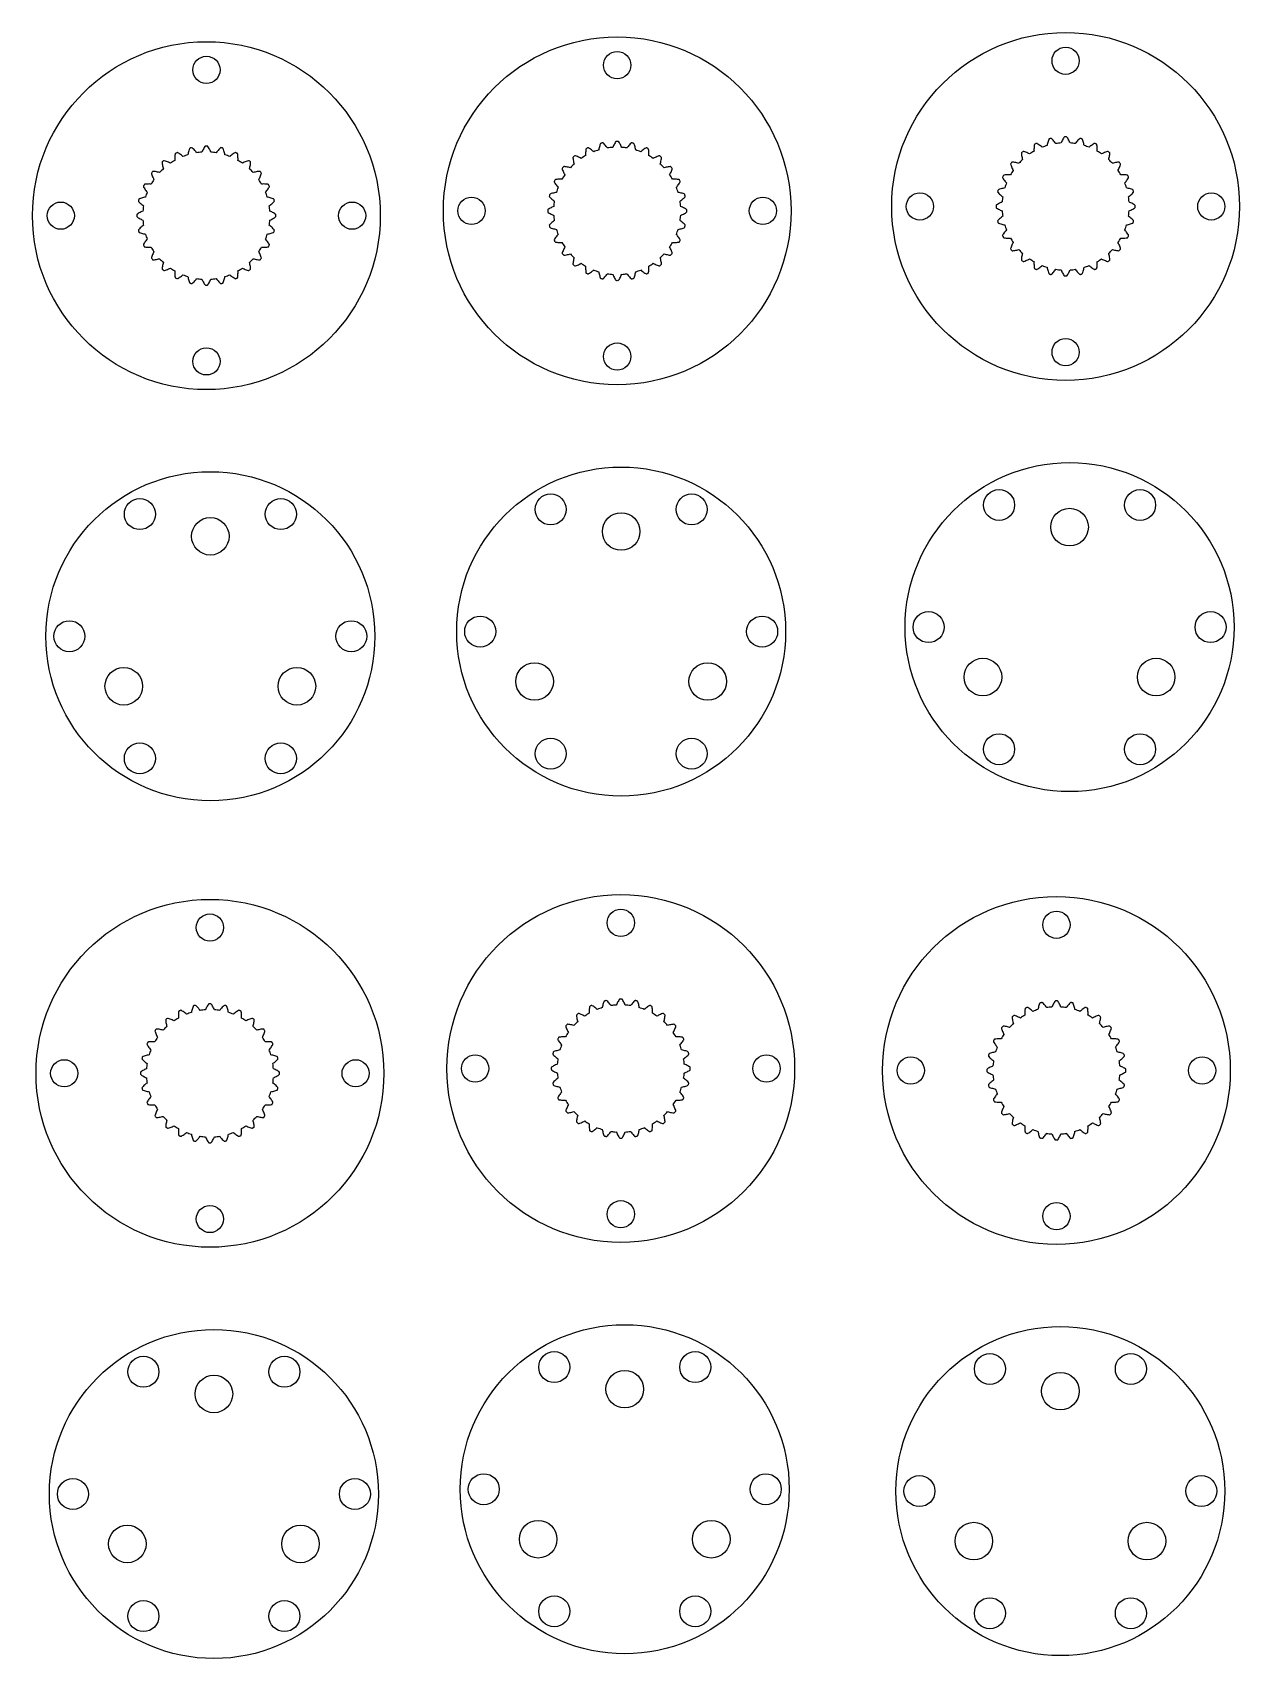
# Model space of a CAD drawing. Header units: millimetres. Extents: x -17 to 112, y -157 to 16.
import ezdxf

# ---------------------------------------------------------------- set-up
doc = ezdxf.new("R2010")
doc.units = ezdxf.units.MM
doc.layers.get('0').update_dxf_attribs({"lineweight": 25, "true_color": 0xffffff})

msp = doc.modelspace()

# ---------------------------------------------------------------- linework, layer by layer
at = {"color": 7, "linetype": 'Continuous', "lineweight": 25, "true_color": 0xffffff}
for centre, radius in [((93.04, -2.79), 18.5), ((1.62, -3.77), 18.5), ((45.33, -3.26), 18.5), ((93.04, 12.71), 1.45), ((1.62, 11.73), 1.45), ((45.33, 12.24), 1.45), ((77.54, -2.79), 1.45), ((108.54, -2.79), 1.45), ((-13.88, -3.77), 1.45), ((17.12, -3.77), 1.45), ((29.83, -3.26), 1.45), ((60.83, -3.26), 1.45), ((93.04, -18.29), 1.45), ((1.62, -19.27), 1.45), ((45.33, -18.76), 1.45), ((2.04, -48.51), 17.5), ((45.75, -48.01), 17.5), ((93.46, -47.54), 17.5), ((-5.46, -35.52), 1.65), ((9.54, -35.52), 1.65), ((38.25, -35.02), 1.65), ((53.25, -35.02), 1.65), ((85.96, -34.55), 1.65), ((100.96, -34.55), 1.65), ((2.04, -37.88), 2), ((45.75, -37.37), 2), ((93.46, -36.9), 2), ((30.75, -48.01), 1.65), ((60.75, -48.01), 1.65), ((78.46, -47.54), 1.65), ((108.46, -47.54), 1.65), ((-12.96, -48.51), 1.65), ((17.04, -48.51), 1.65), ((-7.17, -53.83), 2), ((11.25, -53.83), 2), ((36.54, -53.32), 2), ((54.96, -53.32), 2), ((84.24, -52.85), 2), ((102.67, -52.85), 2), ((-5.46, -61.5), 1.65), ((9.54, -61.5), 1.65), ((38.25, -61), 1.65), ((53.25, -61), 1.65), ((85.96, -60.53), 1.65), ((100.96, -60.53), 1.65), ((45.71, -94.49), 18.5), ((2, -95), 18.5), ((45.71, -78.99), 1.45), ((92.06, -94.7), 18.5), ((92.06, -79.2), 1.45), ((2, -79.5), 1.45), ((30.21, -94.49), 1.45), ((61.21, -94.49), 1.45), ((76.56, -94.7), 1.45), ((107.56, -94.7), 1.45), ((-13.5, -95), 1.45), ((17.5, -95), 1.45), ((45.71, -109.99), 1.45), ((92.06, -110.2), 1.45), ((2, -110.5), 1.45), ((2.42, -139.75), 17.5), ((46.13, -139.24), 17.5), ((92.48, -139.44), 17.5), ((-5.08, -126.75), 1.65), ((9.92, -126.75), 1.65), ((38.63, -126.25), 1.65), ((53.63, -126.25), 1.65), ((84.98, -126.45), 1.65), ((99.98, -126.45), 1.65), ((2.42, -129.11), 2), ((46.13, -128.6), 2), ((92.48, -128.81), 2), ((-12.58, -139.75), 1.65), ((17.42, -139.75), 1.65), ((31.13, -139.24), 1.65), ((61.13, -139.24), 1.65), ((77.48, -139.44), 1.65), ((107.48, -139.44), 1.65), ((-6.79, -145.06), 2), ((11.63, -145.06), 2), ((36.92, -144.56), 2), ((55.34, -144.56), 2), ((83.27, -144.76), 2), ((101.69, -144.76), 2), ((-5.08, -152.74), 1.65), ((9.92, -152.74), 1.65), ((38.63, -152.23), 1.65), ((53.63, -152.23), 1.65), ((84.98, -152.43), 1.65), ((99.98, -152.43), 1.65)]:
    msp.add_circle(centre, radius, dxfattribs=at)
for centre, start, end in [((45.33, -3.26), 94.0569, 98.8002), ((45.33, -3.26), 81.1998, 85.9431), ((93.04, -2.79), 106.914, 111.6574), ((93.04, -2.79), 94.0569, 98.8002), ((93.04, -2.79), 81.1998, 85.9431), ((93.04, -2.79), 68.3426, 73.086), ((1.62, -3.77), 119.7712, 124.5145), ((1.62, -3.77), 106.914, 111.6574), ((1.62, -3.77), 94.0569, 98.8002), ((1.62, -3.77), 81.1998, 85.9431), ((1.62, -3.77), 68.3426, 73.086), ((1.62, -3.77), 55.4855, 60.2288), ((45.33, -3.26), 119.7712, 124.5145), ((45.33, -3.26), 106.914, 111.6574), ((45.33, -3.26), 68.3426, 73.086), ((45.33, -3.26), 55.4855, 60.2288), ((93.04, -2.79), 132.6283, 137.3717), ((93.04, -2.79), 119.7712, 124.5145), ((93.04, -2.79), 55.4855, 60.2288), ((93.04, -2.79), 42.6283, 47.3717), ((1.62, -3.77), 145.4855, 150.2288), ((1.62, -3.77), 132.6283, 137.3717), ((1.62, -3.77), 42.6283, 47.3717), ((1.62, -3.77), 29.7712, 34.5145), ((45.33, -3.26), 145.4855, 150.2288), ((45.33, -3.26), 132.6283, 137.3717), ((45.33, -3.26), 42.6283, 47.3717), ((45.33, -3.26), 29.7712, 34.5145), ((93.04, -2.79), 145.4855, 150.2288), ((93.04, -2.79), 29.7712, 34.5145), ((1.62, -3.77), 158.3426, 163.086), ((1.62, -3.77), 16.914, 21.6574), ((45.33, -3.26), 158.3426, 163.086), ((45.33, -3.26), 16.914, 21.6574), ((93.04, -2.79), 158.3426, 163.086), ((93.04, -2.79), 16.914, 21.6574), ((1.62, -3.77), 171.1998, 175.9431), ((1.62, -3.77), 4.0569, 8.8002), ((45.33, -3.26), 171.1998, 175.9431), ((45.33, -3.26), 4.0569, 8.8002), ((93.04, -2.79), 171.1998, 175.9431), ((93.04, -2.79), 184.0569, 188.8002), ((93.04, -2.79), 4.0569, 8.8002), ((93.04, -2.79), 351.1998, 355.9431), ((1.62, -3.77), 184.0569, 188.8002), ((1.62, -3.77), 351.1998, 355.9431), ((45.33, -3.26), 184.0569, 188.8002), ((45.33, -3.26), 351.1998, 355.9431), ((93.04, -2.79), 196.914, 201.6574), ((93.04, -2.79), 338.3426, 343.086), ((1.62, -3.77), 196.914, 201.6574), ((1.62, -3.77), 338.3426, 343.086), ((45.33, -3.26), 196.914, 201.6574), ((45.33, -3.26), 209.7712, 214.5145), ((45.33, -3.26), 325.4855, 330.2288), ((45.33, -3.26), 338.3426, 343.086), ((93.04, -2.79), 209.7712, 214.5145), ((93.04, -2.79), 325.4855, 330.2288), ((1.62, -3.77), 209.7712, 214.5145), ((1.62, -3.77), 222.6283, 227.3717), ((1.62, -3.77), 312.6283, 317.3717), ((1.62, -3.77), 325.4855, 330.2288), ((45.33, -3.26), 222.6283, 227.3717), ((45.33, -3.26), 312.6283, 317.3717), ((93.04, -2.79), 222.6283, 227.3717), ((93.04, -2.79), 235.4855, 240.2288), ((93.04, -2.79), 299.7712, 304.5145), ((93.04, -2.79), 312.6283, 317.3717), ((1.62, -3.77), 235.4855, 240.2288), ((1.62, -3.77), 248.3426, 253.086), ((1.62, -3.77), 286.914, 291.6574), ((1.62, -3.77), 299.7712, 304.5145), ((45.33, -3.26), 235.4855, 240.2288), ((45.33, -3.26), 248.3426, 253.086), ((45.33, -3.26), 261.1998, 265.9431), ((45.33, -3.26), 274.0569, 278.8002), ((45.33, -3.26), 286.914, 291.6574), ((45.33, -3.26), 299.7712, 304.5145), ((93.04, -2.79), 248.3426, 253.086), ((93.04, -2.79), 261.1998, 265.9431), ((93.04, -2.79), 274.0569, 278.8002), ((93.04, -2.79), 286.914, 291.6574), ((1.62, -3.77), 261.1998, 265.9431), ((1.62, -3.77), 274.0569, 278.8002), ((45.71, -94.49), 106.914, 111.6574), ((45.71, -94.49), 94.0569, 98.8002), ((45.71, -94.49), 81.1998, 85.9431), ((45.71, -94.49), 68.3426, 73.086), ((92.06, -94.7), 94.0569, 98.8002), ((92.06, -94.7), 81.1998, 85.9431), ((2, -95), 119.7712, 124.5145), ((2, -95), 106.914, 111.6574), ((2, -95), 94.0569, 98.8002), ((2, -95), 81.1998, 85.9431), ((2, -95), 68.3426, 73.086), ((2, -95), 55.4855, 60.2288), ((45.71, -94.49), 132.6283, 137.3717), ((45.71, -94.49), 119.7712, 124.5145), ((45.71, -94.49), 55.4855, 60.2288), ((45.71, -94.49), 42.6283, 47.3717), ((92.06, -94.7), 132.6283, 137.3717), ((92.06, -94.7), 119.7712, 124.5145), ((92.06, -94.7), 106.914, 111.6574), ((92.06, -94.7), 68.3426, 73.086), ((92.06, -94.7), 55.4855, 60.2288), ((92.06, -94.7), 42.6283, 47.3717), ((2, -95), 145.4855, 150.2288), ((2, -95), 132.6283, 137.3717), ((2, -95), 42.6283, 47.3717), ((2, -95), 29.7712, 34.5145), ((45.71, -94.49), 145.4855, 150.2288), ((45.71, -94.49), 29.7712, 34.5145), ((92.06, -94.7), 145.4855, 150.2288), ((92.06, -94.7), 29.7712, 34.5145), ((2, -95), 158.3426, 163.086), ((2, -95), 16.914, 21.6574), ((45.71, -94.49), 158.3426, 163.086), ((45.71, -94.49), 16.914, 21.6574), ((92.06, -94.7), 158.3426, 163.086), ((92.06, -94.7), 16.914, 21.6574), ((2, -95), 171.1998, 175.9431), ((2, -95), 4.0569, 8.8002), ((45.71, -94.49), 171.1998, 175.9431), ((45.71, -94.49), 184.0569, 188.8002), ((45.71, -94.49), 4.0569, 8.8002), ((45.71, -94.49), 351.1998, 355.9431), ((92.06, -94.7), 171.1998, 175.9431), ((92.06, -94.7), 4.0569, 8.8002), ((2, -95), 184.0569, 188.8002), ((2, -95), 351.1998, 355.9431), ((45.71, -94.49), 196.914, 201.6574), ((45.71, -94.49), 338.3426, 343.086), ((92.06, -94.7), 184.0569, 188.8002), ((92.06, -94.7), 196.914, 201.6574), ((92.06, -94.7), 338.3426, 343.086), ((92.06, -94.7), 351.1998, 355.9431), ((2, -95), 196.914, 201.6574), ((2, -95), 209.7712, 214.5145), ((2, -95), 325.4855, 330.2288), ((2, -95), 338.3426, 343.086), ((45.71, -94.49), 209.7712, 214.5145), ((45.71, -94.49), 325.4855, 330.2288), ((92.06, -94.7), 209.7712, 214.5145), ((92.06, -94.7), 325.4855, 330.2288), ((2, -95), 222.6283, 227.3717), ((2, -95), 312.6283, 317.3717), ((45.71, -94.49), 222.6283, 227.3717), ((45.71, -94.49), 235.4855, 240.2288), ((45.71, -94.49), 299.7712, 304.5145), ((45.71, -94.49), 312.6283, 317.3717), ((92.06, -94.7), 222.6283, 227.3717), ((92.06, -94.7), 235.4855, 240.2288), ((92.06, -94.7), 299.7712, 304.5145), ((92.06, -94.7), 312.6283, 317.3717), ((2, -95), 235.4855, 240.2288), ((2, -95), 248.3426, 253.086), ((2, -95), 261.1998, 265.9431), ((2, -95), 274.0569, 278.8002), ((2, -95), 286.914, 291.6574), ((2, -95), 299.7712, 304.5145), ((45.71, -94.49), 248.3426, 253.086), ((45.71, -94.49), 261.1998, 265.9431), ((45.71, -94.49), 274.0569, 278.8002), ((45.71, -94.49), 286.914, 291.6574), ((92.06, -94.7), 248.3426, 253.086), ((92.06, -94.7), 261.1998, 265.9431), ((92.06, -94.7), 274.0569, 278.8002), ((92.06, -94.7), 286.914, 291.6574)]:
    msp.add_arc(centre, 6.77, start, end, dxfattribs=at)
for points, knots in [([(0.58, 2.92), (0.5, 3.04), (0.37, 3.2), (0.17, 3.41), (0.09, 3.48), (0.01, 3.45), (-0.03, 3.44)], [-0.0105091, -0.0105091, -0.0105091, -0.0105091, 0.2447455, 0.3723727, 0.4361864, 0.5, 0.5, 0.5, 0.5]), ([(1.62, 3.62), (1.58, 3.62), (1.5, 3.64), (1.44, 3.55), (1.29, 3.31), (1.2, 3.12), (1.14, 2.98)], [0.5, 0.5, 0.5, 0.5, 0.5638136, 0.6276273, 0.7552545, 1.0105091, 1.0105091, 1.0105091, 1.0105091]), ([(2.1, 2.98), (2.04, 3.12), (1.95, 3.31), (1.8, 3.55), (1.74, 3.64), (1.66, 3.62), (1.62, 3.62)], [-0.0105091, -0.0105091, -0.0105091, -0.0105091, 0.2447455, 0.3723727, 0.4361864, 0.5, 0.5, 0.5, 0.5]), ([(3.27, 3.44), (3.23, 3.45), (3.15, 3.48), (3.07, 3.41), (2.87, 3.2), (2.74, 3.04), (2.66, 2.92)], [0.5, 0.5, 0.5, 0.5, 0.5638136, 0.6276273, 0.7552545, 1.0105091, 1.0105091, 1.0105091, 1.0105091]), ([(43.69, 3.95), (43.65, 3.94), (43.57, 3.93), (43.52, 3.83), (43.44, 3.56), (43.39, 3.36), (43.36, 3.21)], [0.5, 0.5, 0.5, 0.5, 0.5638136, 0.6276273, 0.7552545, 1.0105091, 1.0105091, 1.0105091, 1.0105091]), ([(44.3, 3.43), (44.21, 3.55), (44.08, 3.71), (43.88, 3.92), (43.8, 3.99), (43.72, 3.96), (43.69, 3.95)], [-0.0105091, -0.0105091, -0.0105091, -0.0105091, 0.2447455, 0.3723727, 0.4361864, 0.5, 0.5, 0.5, 0.5]), ([(45.33, 4.13), (45.29, 4.13), (45.21, 4.14), (45.15, 4.06), (45, 3.81), (44.91, 3.63), (44.85, 3.49)], [0.5, 0.5, 0.5, 0.5, 0.5638136, 0.6276273, 0.7552545, 1.0105091, 1.0105091, 1.0105091, 1.0105091]), ([(45.81, 3.49), (45.75, 3.63), (45.66, 3.81), (45.52, 4.06), (45.45, 4.14), (45.37, 4.13), (45.33, 4.13)], [-0.0105091, -0.0105091, -0.0105091, -0.0105091, 0.2447455, 0.3723727, 0.4361864, 0.5, 0.5, 0.5, 0.5]), ([(46.98, 3.95), (46.94, 3.96), (46.86, 3.99), (46.78, 3.92), (46.59, 3.71), (46.45, 3.55), (46.37, 3.43)], [0.5, 0.5, 0.5, 0.5, 0.5638136, 0.6276273, 0.7552545, 1.0105091, 1.0105091, 1.0105091, 1.0105091]), ([(47.3, 3.21), (47.27, 3.36), (47.23, 3.56), (47.14, 3.83), (47.09, 3.93), (47.01, 3.94), (46.98, 3.95)], [-0.0105091, -0.0105091, -0.0105091, -0.0105091, 0.2447455, 0.3723727, 0.4361864, 0.5, 0.5, 0.5, 0.5]), ([(89.83, 3.87), (89.8, 3.85), (89.72, 3.83), (89.7, 3.72), (89.67, 3.44), (89.67, 3.23), (89.68, 3.08)], [0.5, 0.5, 0.5, 0.5, 0.5638136, 0.6276273, 0.7552545, 1.0105091, 1.0105091, 1.0105091, 1.0105091]), ([(90.54, 3.5), (90.43, 3.6), (90.26, 3.73), (90.03, 3.88), (89.93, 3.93), (89.87, 3.89), (89.83, 3.87)], [-0.0105091, -0.0105091, -0.0105091, -0.0105091, 0.2447455, 0.3723727, 0.4361864, 0.5, 0.5, 0.5, 0.5]), ([(91.39, 4.42), (91.35, 4.41), (91.28, 4.4), (91.23, 4.3), (91.14, 4.03), (91.09, 3.83), (91.07, 3.68)], [0.5, 0.5, 0.5, 0.5, 0.5638136, 0.6276273, 0.7552545, 1.0105091, 1.0105091, 1.0105091, 1.0105091]), ([(92, 3.9), (91.92, 4.02), (91.78, 4.18), (91.59, 4.39), (91.5, 4.46), (91.43, 4.43), (91.39, 4.42)], [-0.0105091, -0.0105091, -0.0105091, -0.0105091, 0.2447455, 0.3723727, 0.4361864, 0.5, 0.5, 0.5, 0.5]), ([(93.04, 4.6), (93, 4.6), (92.92, 4.61), (92.85, 4.53), (92.71, 4.28), (92.62, 4.1), (92.56, 3.96)], [0.5, 0.5, 0.5, 0.5, 0.5638136, 0.6276273, 0.7552545, 1.0105091, 1.0105091, 1.0105091, 1.0105091]), ([(93.52, 3.96), (93.46, 4.1), (93.37, 4.28), (93.22, 4.53), (93.16, 4.61), (93.08, 4.6), (93.04, 4.6)], [-0.0105091, -0.0105091, -0.0105091, -0.0105091, 0.2447455, 0.3723727, 0.4361864, 0.5, 0.5, 0.5, 0.5]), ([(94.68, 4.42), (94.64, 4.43), (94.57, 4.46), (94.49, 4.39), (94.29, 4.18), (94.16, 4.02), (94.07, 3.9)], [0.5, 0.5, 0.5, 0.5, 0.5638136, 0.6276273, 0.7552545, 1.0105091, 1.0105091, 1.0105091, 1.0105091]), ([(95.01, 3.68), (94.98, 3.83), (94.93, 4.03), (94.85, 4.3), (94.8, 4.4), (94.72, 4.41), (94.68, 4.42)], [-0.0105091, -0.0105091, -0.0105091, -0.0105091, 0.2447455, 0.3723727, 0.4361864, 0.5, 0.5, 0.5, 0.5]), ([(96.25, 3.87), (96.21, 3.89), (96.15, 3.93), (96.05, 3.88), (95.81, 3.73), (95.65, 3.6), (95.54, 3.5)], [0.5, 0.5, 0.5, 0.5, 0.5638136, 0.6276273, 0.7552545, 1.0105091, 1.0105091, 1.0105091, 1.0105091]), ([(96.4, 3.08), (96.41, 3.23), (96.4, 3.44), (96.38, 3.72), (96.36, 3.83), (96.28, 3.85), (96.25, 3.87)], [-0.0105091, -0.0105091, -0.0105091, -0.0105091, 0.2447455, 0.3723727, 0.4361864, 0.5, 0.5, 0.5, 0.5]), ([(-2.99, 2.01), (-3.02, 1.99), (-3.09, 1.95), (-3.09, 1.84), (-3.05, 1.56), (-3, 1.35), (-2.96, 1.21)], [0.5, 0.5, 0.5, 0.5, 0.5638136, 0.6276273, 0.7552545, 1.0105091, 1.0105091, 1.0105091, 1.0105091]), ([(-2.21, 1.81), (-2.34, 1.88), (-2.53, 1.97), (-2.8, 2.07), (-2.9, 2.09), (-2.96, 2.04), (-2.99, 2.01)], [-0.0105091, -0.0105091, -0.0105091, -0.0105091, 0.2447455, 0.3723727, 0.4361864, 0.5, 0.5, 0.5, 0.5]), ([(-1.59, 2.89), (-1.62, 2.88), (-1.7, 2.85), (-1.72, 2.74), (-1.74, 2.46), (-1.75, 2.25), (-1.74, 2.11)], [0.5, 0.5, 0.5, 0.5, 0.5638136, 0.6276273, 0.7552545, 1.0105091, 1.0105091, 1.0105091, 1.0105091]), ([(-0.88, 2.52), (-0.99, 2.62), (-1.15, 2.75), (-1.39, 2.91), (-1.49, 2.95), (-1.55, 2.91), (-1.59, 2.89)], [-0.0105091, -0.0105091, -0.0105091, -0.0105091, 0.2447455, 0.3723727, 0.4361864, 0.5, 0.5, 0.5, 0.5]), ([(-0.03, 3.44), (-0.06, 3.43), (-0.14, 3.42), (-0.19, 3.33), (-0.27, 3.06), (-0.32, 2.85), (-0.35, 2.71)], [0.5, 0.5, 0.5, 0.5, 0.5638136, 0.6276273, 0.7552545, 1.0105091, 1.0105091, 1.0105091, 1.0105091]), ([(3.59, 2.71), (3.56, 2.85), (3.51, 3.06), (3.43, 3.33), (3.38, 3.42), (3.3, 3.43), (3.27, 3.44)], [-0.0105091, -0.0105091, -0.0105091, -0.0105091, 0.2447455, 0.3723727, 0.4361864, 0.5, 0.5, 0.5, 0.5]), ([(4.83, 2.89), (4.79, 2.91), (4.73, 2.95), (4.63, 2.91), (4.39, 2.75), (4.23, 2.62), (4.12, 2.52)], [0.5, 0.5, 0.5, 0.5, 0.5638136, 0.6276273, 0.7552545, 1.0105091, 1.0105091, 1.0105091, 1.0105091]), ([(4.98, 2.11), (4.99, 2.25), (4.98, 2.46), (4.96, 2.74), (4.94, 2.85), (4.86, 2.88), (4.83, 2.89)], [-0.0105091, -0.0105091, -0.0105091, -0.0105091, 0.2447455, 0.3723727, 0.4361864, 0.5, 0.5, 0.5, 0.5]), ([(6.23, 2.01), (6.2, 2.04), (6.14, 2.09), (6.04, 2.07), (5.77, 1.97), (5.58, 1.88), (5.45, 1.81)], [0.5, 0.5, 0.5, 0.5, 0.5638136, 0.6276273, 0.7552545, 1.0105091, 1.0105091, 1.0105091, 1.0105091]), ([(6.2, 1.21), (6.24, 1.35), (6.29, 1.56), (6.33, 1.84), (6.33, 1.95), (6.26, 1.99), (6.23, 2.01)], [-0.0105091, -0.0105091, -0.0105091, -0.0105091, 0.2447455, 0.3723727, 0.4361864, 0.5, 0.5, 0.5, 0.5]), ([(40.72, 2.52), (40.69, 2.5), (40.62, 2.46), (40.62, 2.35), (40.66, 2.07), (40.71, 1.86), (40.75, 1.72)], [0.5, 0.5, 0.5, 0.5, 0.5638136, 0.6276273, 0.7552545, 1.0105091, 1.0105091, 1.0105091, 1.0105091]), ([(41.5, 2.32), (41.37, 2.39), (41.18, 2.48), (40.91, 2.58), (40.81, 2.6), (40.75, 2.54), (40.72, 2.52)], [-0.0105091, -0.0105091, -0.0105091, -0.0105091, 0.2447455, 0.3723727, 0.4361864, 0.5, 0.5, 0.5, 0.5]), ([(42.12, 3.4), (42.09, 3.38), (42.01, 3.36), (41.99, 3.25), (41.97, 2.97), (41.96, 2.76), (41.97, 2.61)], [0.5, 0.5, 0.5, 0.5, 0.5638136, 0.6276273, 0.7552545, 1.0105091, 1.0105091, 1.0105091, 1.0105091]), ([(42.83, 3.03), (42.72, 3.13), (42.56, 3.26), (42.32, 3.41), (42.22, 3.46), (42.16, 3.42), (42.12, 3.4)], [-0.0105091, -0.0105091, -0.0105091, -0.0105091, 0.2447455, 0.3723727, 0.4361864, 0.5, 0.5, 0.5, 0.5]), ([(48.54, 3.4), (48.5, 3.42), (48.44, 3.46), (48.34, 3.41), (48.11, 3.26), (47.94, 3.13), (47.83, 3.03)], [0.5, 0.5, 0.5, 0.5, 0.5638136, 0.6276273, 0.7552545, 1.0105091, 1.0105091, 1.0105091, 1.0105091]), ([(48.69, 2.61), (48.7, 2.76), (48.7, 2.97), (48.67, 3.25), (48.65, 3.36), (48.57, 3.38), (48.54, 3.4)], [-0.0105091, -0.0105091, -0.0105091, -0.0105091, 0.2447455, 0.3723727, 0.4361864, 0.5, 0.5, 0.5, 0.5]), ([(49.94, 2.52), (49.91, 2.54), (49.86, 2.6), (49.75, 2.58), (49.49, 2.48), (49.29, 2.39), (49.17, 2.32)], [0.5, 0.5, 0.5, 0.5, 0.5638136, 0.6276273, 0.7552545, 1.0105091, 1.0105091, 1.0105091, 1.0105091]), ([(49.91, 1.72), (49.95, 1.86), (50, 2.07), (50.04, 2.35), (50.04, 2.46), (49.97, 2.5), (49.94, 2.52)], [-0.0105091, -0.0105091, -0.0105091, -0.0105091, 0.2447455, 0.3723727, 0.4361864, 0.5, 0.5, 0.5, 0.5]), ([(87.26, 1.82), (87.23, 1.79), (87.18, 1.73), (87.2, 1.63), (87.3, 1.36), (87.39, 1.17), (87.46, 1.04)], [0.5, 0.5, 0.5, 0.5, 0.5638136, 0.6276273, 0.7552545, 1.0105091, 1.0105091, 1.0105091, 1.0105091]), ([(88.06, 1.79), (87.92, 1.83), (87.71, 1.88), (87.43, 1.92), (87.32, 1.92), (87.28, 1.85), (87.26, 1.82)], [-0.0105091, -0.0105091, -0.0105091, -0.0105091, 0.2447455, 0.3723727, 0.4361864, 0.5, 0.5, 0.5, 0.5]), ([(88.43, 2.99), (88.4, 2.97), (88.33, 2.93), (88.33, 2.82), (88.37, 2.54), (88.41, 2.33), (88.46, 2.19)], [0.5, 0.5, 0.5, 0.5, 0.5638136, 0.6276273, 0.7552545, 1.0105091, 1.0105091, 1.0105091, 1.0105091]), ([(89.2, 2.79), (89.07, 2.86), (88.88, 2.95), (88.62, 3.05), (88.51, 3.07), (88.46, 3.01), (88.43, 2.99)], [-0.0105091, -0.0105091, -0.0105091, -0.0105091, 0.2447455, 0.3723727, 0.4361864, 0.5, 0.5, 0.5, 0.5]), ([(97.65, 2.99), (97.62, 3.01), (97.56, 3.07), (97.46, 3.05), (97.19, 2.95), (97, 2.86), (96.87, 2.79)], [0.5, 0.5, 0.5, 0.5, 0.5638136, 0.6276273, 0.7552545, 1.0105091, 1.0105091, 1.0105091, 1.0105091]), ([(97.62, 2.19), (97.66, 2.33), (97.71, 2.54), (97.75, 2.82), (97.75, 2.93), (97.68, 2.97), (97.65, 2.99)], [-0.0105091, -0.0105091, -0.0105091, -0.0105091, 0.2447455, 0.3723727, 0.4361864, 0.5, 0.5, 0.5, 0.5]), ([(98.82, 1.82), (98.79, 1.85), (98.75, 1.92), (98.64, 1.92), (98.37, 1.88), (98.16, 1.83), (98.02, 1.79)], [0.5, 0.5, 0.5, 0.5, 0.5638136, 0.6276273, 0.7552545, 1.0105091, 1.0105091, 1.0105091, 1.0105091]), ([(98.61, 1.04), (98.68, 1.17), (98.77, 1.36), (98.87, 1.63), (98.9, 1.73), (98.84, 1.79), (98.82, 1.82)], [-0.0105091, -0.0105091, -0.0105091, -0.0105091, 0.2447455, 0.3723727, 0.4361864, 0.5, 0.5, 0.5, 0.5]), ([(-4.16, 0.84), (-4.18, 0.81), (-4.24, 0.76), (-4.22, 0.65), (-4.12, 0.39), (-4.03, 0.2), (-3.96, 0.07)], [0.5, 0.5, 0.5, 0.5, 0.5638136, 0.6276273, 0.7552545, 1.0105091, 1.0105091, 1.0105091, 1.0105091]), ([(-3.36, 0.81), (-3.5, 0.86), (-3.71, 0.9), (-3.99, 0.94), (-4.1, 0.94), (-4.14, 0.87), (-4.16, 0.84)], [-0.0105091, -0.0105091, -0.0105091, -0.0105091, 0.2447455, 0.3723727, 0.4361864, 0.5, 0.5, 0.5, 0.5]), ([(7.4, 0.84), (7.38, 0.87), (7.34, 0.94), (7.23, 0.94), (6.95, 0.9), (6.74, 0.86), (6.6, 0.81)], [0.5, 0.5, 0.5, 0.5, 0.5638136, 0.6276273, 0.7552545, 1.0105091, 1.0105091, 1.0105091, 1.0105091]), ([(7.2, 0.07), (7.27, 0.2), (7.36, 0.39), (7.46, 0.65), (7.48, 0.76), (7.42, 0.81), (7.4, 0.84)], [-0.0105091, -0.0105091, -0.0105091, -0.0105091, 0.2447455, 0.3723727, 0.4361864, 0.5, 0.5, 0.5, 0.5]), ([(39.46, 0.1), (39.31, 0.11), (39.1, 0.1), (38.82, 0.08), (38.71, 0.06), (38.69, -0.02), (38.67, -0.05)], [-0.0105091, -0.0105091, -0.0105091, -0.0105091, 0.2447455, 0.3723727, 0.4361864, 0.5, 0.5, 0.5, 0.5]), ([(39.55, 1.35), (39.53, 1.32), (39.47, 1.26), (39.49, 1.16), (39.6, 0.89), (39.68, 0.7), (39.76, 0.57)], [0.5, 0.5, 0.5, 0.5, 0.5638136, 0.6276273, 0.7552545, 1.0105091, 1.0105091, 1.0105091, 1.0105091]), ([(40.35, 1.32), (40.21, 1.36), (40, 1.41), (39.73, 1.45), (39.62, 1.45), (39.58, 1.38), (39.55, 1.35)], [-0.0105091, -0.0105091, -0.0105091, -0.0105091, 0.2447455, 0.3723727, 0.4361864, 0.5, 0.5, 0.5, 0.5]), ([(51.11, 1.35), (51.09, 1.38), (51.05, 1.45), (50.94, 1.45), (50.66, 1.41), (50.45, 1.36), (50.31, 1.32)], [0.5, 0.5, 0.5, 0.5, 0.5638136, 0.6276273, 0.7552545, 1.0105091, 1.0105091, 1.0105091, 1.0105091]), ([(50.91, 0.57), (50.98, 0.7), (51.07, 0.89), (51.17, 1.16), (51.19, 1.26), (51.14, 1.32), (51.11, 1.35)], [-0.0105091, -0.0105091, -0.0105091, -0.0105091, 0.2447455, 0.3723727, 0.4361864, 0.5, 0.5, 0.5, 0.5]), ([(51.99, -0.05), (51.98, -0.02), (51.95, 0.06), (51.84, 0.08), (51.56, 0.1), (51.35, 0.11), (51.21, 0.1)], [0.5, 0.5, 0.5, 0.5, 0.5638136, 0.6276273, 0.7552545, 1.0105091, 1.0105091, 1.0105091, 1.0105091]), ([(86.38, 0.42), (86.36, 0.38), (86.32, 0.32), (86.36, 0.22), (86.52, -0.02), (86.65, -0.18), (86.75, -0.29)], [0.5, 0.5, 0.5, 0.5, 0.5638136, 0.6276273, 0.7552545, 1.0105091, 1.0105091, 1.0105091, 1.0105091]), ([(87.16, 0.57), (87.02, 0.58), (86.81, 0.57), (86.53, 0.55), (86.42, 0.53), (86.39, 0.45), (86.38, 0.42)], [-0.0105091, -0.0105091, -0.0105091, -0.0105091, 0.2447455, 0.3723727, 0.4361864, 0.5, 0.5, 0.5, 0.5]), ([(99.7, 0.42), (99.68, 0.45), (99.66, 0.53), (99.55, 0.55), (99.27, 0.57), (99.06, 0.58), (98.91, 0.57)], [0.5, 0.5, 0.5, 0.5, 0.5638136, 0.6276273, 0.7552545, 1.0105091, 1.0105091, 1.0105091, 1.0105091]), ([(99.33, -0.29), (99.43, -0.18), (99.55, -0.02), (99.71, 0.22), (99.76, 0.32), (99.72, 0.38), (99.7, 0.42)], [-0.0105091, -0.0105091, -0.0105091, -0.0105091, 0.2447455, 0.3723727, 0.4361864, 0.5, 0.5, 0.5, 0.5]), ([(-5.04, -0.56), (-5.06, -0.6), (-5.1, -0.66), (-5.05, -0.76), (-4.9, -0.99), (-4.77, -1.16), (-4.67, -1.27)], [0.5, 0.5, 0.5, 0.5, 0.5638136, 0.6276273, 0.7552545, 1.0105091, 1.0105091, 1.0105091, 1.0105091]), ([(-4.25, -0.41), (-4.4, -0.4), (-4.61, -0.4), (-4.89, -0.43), (-5, -0.45), (-5.02, -0.53), (-5.04, -0.56)], [-0.0105091, -0.0105091, -0.0105091, -0.0105091, 0.2447455, 0.3723727, 0.4361864, 0.5, 0.5, 0.5, 0.5]), ([(8.28, -0.56), (8.26, -0.53), (8.24, -0.45), (8.13, -0.43), (7.85, -0.4), (7.64, -0.4), (7.49, -0.41)], [0.5, 0.5, 0.5, 0.5, 0.5638136, 0.6276273, 0.7552545, 1.0105091, 1.0105091, 1.0105091, 1.0105091]), ([(7.91, -1.27), (8.01, -1.16), (8.14, -0.99), (8.29, -0.76), (8.34, -0.66), (8.3, -0.6), (8.28, -0.56)], [-0.0105091, -0.0105091, -0.0105091, -0.0105091, 0.2447455, 0.3723727, 0.4361864, 0.5, 0.5, 0.5, 0.5]), ([(38.12, -1.62), (38.12, -1.65), (38.09, -1.73), (38.16, -1.81), (38.36, -2.01), (38.52, -2.14), (38.64, -2.23)], [0.5, 0.5, 0.5, 0.5, 0.5638136, 0.6276273, 0.7552545, 1.0105091, 1.0105091, 1.0105091, 1.0105091]), ([(38.86, -1.29), (38.71, -1.32), (38.51, -1.37), (38.24, -1.45), (38.14, -1.5), (38.13, -1.58), (38.12, -1.62)], [-0.0105091, -0.0105091, -0.0105091, -0.0105091, 0.2447455, 0.3723727, 0.4361864, 0.5, 0.5, 0.5, 0.5]), ([(38.67, -0.05), (38.65, -0.09), (38.61, -0.15), (38.66, -0.25), (38.82, -0.49), (38.94, -0.65), (39.04, -0.76)], [0.5, 0.5, 0.5, 0.5, 0.5638136, 0.6276273, 0.7552545, 1.0105091, 1.0105091, 1.0105091, 1.0105091]), ([(51.62, -0.76), (51.72, -0.65), (51.85, -0.49), (52, -0.25), (52.05, -0.15), (52.01, -0.09), (51.99, -0.05)], [-0.0105091, -0.0105091, -0.0105091, -0.0105091, 0.2447455, 0.3723727, 0.4361864, 0.5, 0.5, 0.5, 0.5]), ([(52.54, -1.62), (52.53, -1.58), (52.52, -1.5), (52.42, -1.45), (52.16, -1.37), (51.95, -1.32), (51.81, -1.29)], [0.5, 0.5, 0.5, 0.5, 0.5638136, 0.6276273, 0.7552545, 1.0105091, 1.0105091, 1.0105091, 1.0105091]), ([(52.02, -2.23), (52.14, -2.14), (52.3, -2.01), (52.51, -1.81), (52.58, -1.73), (52.55, -1.65), (52.54, -1.62)], [-0.0105091, -0.0105091, -0.0105091, -0.0105091, 0.2447455, 0.3723727, 0.4361864, 0.5, 0.5, 0.5, 0.5]), ([(85.83, -1.15), (85.82, -1.18), (85.79, -1.26), (85.86, -1.34), (86.07, -1.54), (86.23, -1.67), (86.35, -1.76)], [0.5, 0.5, 0.5, 0.5, 0.5638136, 0.6276273, 0.7552545, 1.0105091, 1.0105091, 1.0105091, 1.0105091]), ([(86.56, -0.82), (86.42, -0.85), (86.21, -0.9), (85.94, -0.98), (85.85, -1.03), (85.84, -1.11), (85.83, -1.15)], [-0.0105091, -0.0105091, -0.0105091, -0.0105091, 0.2447455, 0.3723727, 0.4361864, 0.5, 0.5, 0.5, 0.5]), ([(100.25, -1.15), (100.24, -1.11), (100.23, -1.03), (100.13, -0.98), (99.86, -0.9), (99.66, -0.85), (99.51, -0.82)], [0.5, 0.5, 0.5, 0.5, 0.5638136, 0.6276273, 0.7552545, 1.0105091, 1.0105091, 1.0105091, 1.0105091]), ([(99.73, -1.76), (99.85, -1.67), (100.01, -1.54), (100.21, -1.34), (100.28, -1.26), (100.25, -1.18), (100.25, -1.15)], [-0.0105091, -0.0105091, -0.0105091, -0.0105091, 0.2447455, 0.3723727, 0.4361864, 0.5, 0.5, 0.5, 0.5]), ([(-5.13, -3.29), (-5.27, -3.35), (-5.45, -3.44), (-5.7, -3.58), (-5.78, -3.65), (-5.77, -3.73), (-5.77, -3.77)], [-0.0105091, -0.0105091, -0.0105091, -0.0105091, 0.2447455, 0.3723727, 0.4361864, 0.5, 0.5, 0.5, 0.5]), ([(-5.59, -2.12), (-5.6, -2.16), (-5.63, -2.23), (-5.56, -2.32), (-5.35, -2.51), (-5.19, -2.65), (-5.07, -2.73)], [0.5, 0.5, 0.5, 0.5, 0.5638136, 0.6276273, 0.7552545, 1.0105091, 1.0105091, 1.0105091, 1.0105091]), ([(-4.85, -1.8), (-5, -1.82), (-5.2, -1.87), (-5.47, -1.96), (-5.57, -2.01), (-5.58, -2.08), (-5.59, -2.12)], [-0.0105091, -0.0105091, -0.0105091, -0.0105091, 0.2447455, 0.3723727, 0.4361864, 0.5, 0.5, 0.5, 0.5]), ([(8.83, -2.12), (8.82, -2.08), (8.81, -2.01), (8.71, -1.96), (8.44, -1.87), (8.24, -1.82), (8.09, -1.8)], [0.5, 0.5, 0.5, 0.5, 0.5638136, 0.6276273, 0.7552545, 1.0105091, 1.0105091, 1.0105091, 1.0105091]), ([(8.31, -2.73), (8.43, -2.65), (8.59, -2.51), (8.8, -2.32), (8.87, -2.23), (8.84, -2.16), (8.83, -2.12)], [-0.0105091, -0.0105091, -0.0105091, -0.0105091, 0.2447455, 0.3723727, 0.4361864, 0.5, 0.5, 0.5, 0.5]), ([(9.01, -3.77), (9.01, -3.73), (9.02, -3.65), (8.94, -3.58), (8.69, -3.44), (8.51, -3.35), (8.37, -3.29)], [0.5, 0.5, 0.5, 0.5, 0.5638136, 0.6276273, 0.7552545, 1.0105091, 1.0105091, 1.0105091, 1.0105091]), ([(38.58, -2.78), (38.45, -2.84), (38.26, -2.93), (38.01, -3.08), (37.93, -3.14), (37.94, -3.22), (37.94, -3.26)], [-0.0105091, -0.0105091, -0.0105091, -0.0105091, 0.2447455, 0.3723727, 0.4361864, 0.5, 0.5, 0.5, 0.5]), ([(37.94, -3.26), (37.94, -3.3), (37.93, -3.38), (38.01, -3.45), (38.26, -3.59), (38.45, -3.68), (38.58, -3.74)], [0.5, 0.5, 0.5, 0.5, 0.5638136, 0.6276273, 0.7552545, 1.0105091, 1.0105091, 1.0105091, 1.0105091]), ([(52.72, -3.26), (52.72, -3.22), (52.74, -3.14), (52.65, -3.08), (52.41, -2.93), (52.22, -2.84), (52.08, -2.78)], [0.5, 0.5, 0.5, 0.5, 0.5638136, 0.6276273, 0.7552545, 1.0105091, 1.0105091, 1.0105091, 1.0105091]), ([(52.08, -3.74), (52.22, -3.68), (52.41, -3.59), (52.65, -3.45), (52.74, -3.38), (52.72, -3.3), (52.72, -3.26)], [-0.0105091, -0.0105091, -0.0105091, -0.0105091, 0.2447455, 0.3723727, 0.4361864, 0.5, 0.5, 0.5, 0.5]), ([(86.29, -2.31), (86.15, -2.37), (85.96, -2.46), (85.72, -2.61), (85.63, -2.67), (85.65, -2.75), (85.65, -2.79)], [-0.0105091, -0.0105091, -0.0105091, -0.0105091, 0.2447455, 0.3723727, 0.4361864, 0.5, 0.5, 0.5, 0.5]), ([(85.65, -2.79), (85.65, -2.83), (85.63, -2.91), (85.72, -2.98), (85.96, -3.12), (86.15, -3.21), (86.29, -3.27)], [0.5, 0.5, 0.5, 0.5, 0.5638136, 0.6276273, 0.7552545, 1.0105091, 1.0105091, 1.0105091, 1.0105091]), ([(100.43, -2.79), (100.43, -2.75), (100.44, -2.67), (100.36, -2.61), (100.11, -2.46), (99.92, -2.37), (99.79, -2.31)], [0.5, 0.5, 0.5, 0.5, 0.5638136, 0.6276273, 0.7552545, 1.0105091, 1.0105091, 1.0105091, 1.0105091]), ([(99.79, -3.27), (99.92, -3.21), (100.11, -3.12), (100.36, -2.98), (100.44, -2.91), (100.43, -2.83), (100.43, -2.79)], [-0.0105091, -0.0105091, -0.0105091, -0.0105091, 0.2447455, 0.3723727, 0.4361864, 0.5, 0.5, 0.5, 0.5]), ([(-5.77, -3.77), (-5.77, -3.81), (-5.78, -3.89), (-5.7, -3.95), (-5.45, -4.1), (-5.27, -4.19), (-5.13, -4.25)], [0.5, 0.5, 0.5, 0.5, 0.5638136, 0.6276273, 0.7552545, 1.0105091, 1.0105091, 1.0105091, 1.0105091]), ([(-5.07, -4.8), (-5.19, -4.89), (-5.35, -5.02), (-5.56, -5.22), (-5.63, -5.3), (-5.6, -5.37), (-5.59, -5.41)], [-0.0105091, -0.0105091, -0.0105091, -0.0105091, 0.2447455, 0.3723727, 0.4361864, 0.5, 0.5, 0.5, 0.5]), ([(8.83, -5.41), (8.84, -5.37), (8.87, -5.3), (8.8, -5.22), (8.59, -5.02), (8.43, -4.89), (8.31, -4.8)], [0.5, 0.5, 0.5, 0.5, 0.5638136, 0.6276273, 0.7552545, 1.0105091, 1.0105091, 1.0105091, 1.0105091]), ([(8.37, -4.25), (8.51, -4.19), (8.69, -4.1), (8.94, -3.95), (9.02, -3.89), (9.01, -3.81), (9.01, -3.77)], [-0.0105091, -0.0105091, -0.0105091, -0.0105091, 0.2447455, 0.3723727, 0.4361864, 0.5, 0.5, 0.5, 0.5]), ([(38.64, -4.3), (38.52, -4.38), (38.36, -4.52), (38.16, -4.71), (38.09, -4.79), (38.12, -4.87), (38.12, -4.91)], [-0.0105091, -0.0105091, -0.0105091, -0.0105091, 0.2447455, 0.3723727, 0.4361864, 0.5, 0.5, 0.5, 0.5]), ([(38.12, -4.91), (38.13, -4.94), (38.14, -5.02), (38.24, -5.07), (38.51, -5.15), (38.71, -5.2), (38.86, -5.23)], [0.5, 0.5, 0.5, 0.5, 0.5638136, 0.6276273, 0.7552545, 1.0105091, 1.0105091, 1.0105091, 1.0105091]), ([(51.81, -5.23), (51.95, -5.2), (52.16, -5.15), (52.42, -5.07), (52.52, -5.02), (52.53, -4.94), (52.54, -4.91)], [-0.0105091, -0.0105091, -0.0105091, -0.0105091, 0.2447455, 0.3723727, 0.4361864, 0.5, 0.5, 0.5, 0.5]), ([(52.54, -4.91), (52.55, -4.87), (52.58, -4.79), (52.51, -4.71), (52.3, -4.52), (52.14, -4.38), (52.02, -4.3)], [0.5, 0.5, 0.5, 0.5, 0.5638136, 0.6276273, 0.7552545, 1.0105091, 1.0105091, 1.0105091, 1.0105091]), ([(86.35, -3.83), (86.23, -3.91), (86.07, -4.05), (85.86, -4.24), (85.79, -4.32), (85.82, -4.4), (85.83, -4.44)], [-0.0105091, -0.0105091, -0.0105091, -0.0105091, 0.2447455, 0.3723727, 0.4361864, 0.5, 0.5, 0.5, 0.5]), ([(85.83, -4.44), (85.84, -4.47), (85.85, -4.55), (85.94, -4.6), (86.21, -4.68), (86.42, -4.73), (86.56, -4.76)], [0.5, 0.5, 0.5, 0.5, 0.5638136, 0.6276273, 0.7552545, 1.0105091, 1.0105091, 1.0105091, 1.0105091]), ([(99.51, -4.76), (99.66, -4.73), (99.86, -4.68), (100.13, -4.6), (100.23, -4.55), (100.24, -4.47), (100.25, -4.44)], [-0.0105091, -0.0105091, -0.0105091, -0.0105091, 0.2447455, 0.3723727, 0.4361864, 0.5, 0.5, 0.5, 0.5]), ([(100.25, -4.44), (100.25, -4.4), (100.28, -4.32), (100.21, -4.24), (100.01, -4.05), (99.85, -3.91), (99.73, -3.83)], [0.5, 0.5, 0.5, 0.5, 0.5638136, 0.6276273, 0.7552545, 1.0105091, 1.0105091, 1.0105091, 1.0105091]), ([(-5.59, -5.41), (-5.58, -5.45), (-5.57, -5.53), (-5.47, -5.58), (-5.2, -5.66), (-5, -5.71), (-4.85, -5.74)], [0.5, 0.5, 0.5, 0.5, 0.5638136, 0.6276273, 0.7552545, 1.0105091, 1.0105091, 1.0105091, 1.0105091]), ([(-4.67, -6.27), (-4.77, -6.38), (-4.9, -6.54), (-5.05, -6.78), (-5.1, -6.87), (-5.06, -6.94), (-5.04, -6.98)], [-0.0105091, -0.0105091, -0.0105091, -0.0105091, 0.2447455, 0.3723727, 0.4361864, 0.5, 0.5, 0.5, 0.5]), ([(8.28, -6.98), (8.3, -6.94), (8.34, -6.87), (8.29, -6.78), (8.14, -6.54), (8.01, -6.38), (7.91, -6.27)], [0.5, 0.5, 0.5, 0.5, 0.5638136, 0.6276273, 0.7552545, 1.0105091, 1.0105091, 1.0105091, 1.0105091]), ([(8.09, -5.74), (8.24, -5.71), (8.44, -5.66), (8.71, -5.58), (8.81, -5.53), (8.82, -5.45), (8.83, -5.41)], [-0.0105091, -0.0105091, -0.0105091, -0.0105091, 0.2447455, 0.3723727, 0.4361864, 0.5, 0.5, 0.5, 0.5]), ([(39.04, -5.76), (38.94, -5.87), (38.82, -6.03), (38.66, -6.27), (38.61, -6.37), (38.65, -6.43), (38.67, -6.47)], [-0.0105091, -0.0105091, -0.0105091, -0.0105091, 0.2447455, 0.3723727, 0.4361864, 0.5, 0.5, 0.5, 0.5]), ([(38.67, -6.47), (38.69, -6.5), (38.71, -6.58), (38.82, -6.6), (39.1, -6.63), (39.31, -6.63), (39.46, -6.62)], [0.5, 0.5, 0.5, 0.5, 0.5638136, 0.6276273, 0.7552545, 1.0105091, 1.0105091, 1.0105091, 1.0105091]), ([(51.21, -6.62), (51.35, -6.63), (51.56, -6.63), (51.84, -6.6), (51.95, -6.58), (51.98, -6.5), (51.99, -6.47)], [-0.0105091, -0.0105091, -0.0105091, -0.0105091, 0.2447455, 0.3723727, 0.4361864, 0.5, 0.5, 0.5, 0.5]), ([(51.99, -6.47), (52.01, -6.43), (52.05, -6.37), (52, -6.27), (51.85, -6.03), (51.72, -5.87), (51.62, -5.76)], [0.5, 0.5, 0.5, 0.5, 0.5638136, 0.6276273, 0.7552545, 1.0105091, 1.0105091, 1.0105091, 1.0105091]), ([(86.75, -5.29), (86.65, -5.4), (86.52, -5.56), (86.36, -5.8), (86.32, -5.9), (86.36, -5.96), (86.38, -6)], [-0.0105091, -0.0105091, -0.0105091, -0.0105091, 0.2447455, 0.3723727, 0.4361864, 0.5, 0.5, 0.5, 0.5]), ([(86.38, -6), (86.39, -6.03), (86.42, -6.11), (86.53, -6.13), (86.81, -6.16), (87.02, -6.16), (87.16, -6.15)], [0.5, 0.5, 0.5, 0.5, 0.5638136, 0.6276273, 0.7552545, 1.0105091, 1.0105091, 1.0105091, 1.0105091]), ([(87.46, -6.62), (87.39, -6.75), (87.3, -6.95), (87.2, -7.21), (87.18, -7.32), (87.23, -7.37), (87.26, -7.4)], [-0.0105091, -0.0105091, -0.0105091, -0.0105091, 0.2447455, 0.3723727, 0.4361864, 0.5, 0.5, 0.5, 0.5]), ([(98.82, -7.4), (98.84, -7.37), (98.9, -7.32), (98.87, -7.21), (98.77, -6.95), (98.68, -6.75), (98.61, -6.62)], [0.5, 0.5, 0.5, 0.5, 0.5638136, 0.6276273, 0.7552545, 1.0105091, 1.0105091, 1.0105091, 1.0105091]), ([(98.91, -6.15), (99.06, -6.16), (99.27, -6.16), (99.55, -6.13), (99.66, -6.11), (99.68, -6.03), (99.7, -6)], [-0.0105091, -0.0105091, -0.0105091, -0.0105091, 0.2447455, 0.3723727, 0.4361864, 0.5, 0.5, 0.5, 0.5]), ([(99.7, -6), (99.72, -5.96), (99.76, -5.9), (99.71, -5.8), (99.55, -5.56), (99.43, -5.4), (99.33, -5.29)], [0.5, 0.5, 0.5, 0.5, 0.5638136, 0.6276273, 0.7552545, 1.0105091, 1.0105091, 1.0105091, 1.0105091]), ([(-5.04, -6.98), (-5.02, -7.01), (-5, -7.09), (-4.89, -7.11), (-4.61, -7.13), (-4.4, -7.14), (-4.25, -7.13)], [0.5, 0.5, 0.5, 0.5, 0.5638136, 0.6276273, 0.7552545, 1.0105091, 1.0105091, 1.0105091, 1.0105091]), ([(-3.96, -7.6), (-4.03, -7.73), (-4.12, -7.92), (-4.22, -8.19), (-4.24, -8.29), (-4.18, -8.35), (-4.16, -8.38)], [-0.0105091, -0.0105091, -0.0105091, -0.0105091, 0.2447455, 0.3723727, 0.4361864, 0.5, 0.5, 0.5, 0.5]), ([(-4.16, -8.38), (-4.14, -8.41), (-4.1, -8.48), (-3.99, -8.48), (-3.71, -8.44), (-3.5, -8.39), (-3.36, -8.35)], [0.5, 0.5, 0.5, 0.5, 0.5638136, 0.6276273, 0.7552545, 1.0105091, 1.0105091, 1.0105091, 1.0105091]), ([(6.6, -8.35), (6.74, -8.39), (6.95, -8.44), (7.23, -8.48), (7.34, -8.48), (7.38, -8.41), (7.4, -8.38)], [-0.0105091, -0.0105091, -0.0105091, -0.0105091, 0.2447455, 0.3723727, 0.4361864, 0.5, 0.5, 0.5, 0.5]), ([(7.4, -8.38), (7.42, -8.35), (7.48, -8.29), (7.46, -8.19), (7.36, -7.92), (7.27, -7.73), (7.2, -7.6)], [0.5, 0.5, 0.5, 0.5, 0.5638136, 0.6276273, 0.7552545, 1.0105091, 1.0105091, 1.0105091, 1.0105091]), ([(7.49, -7.13), (7.64, -7.14), (7.85, -7.13), (8.13, -7.11), (8.24, -7.09), (8.26, -7.01), (8.28, -6.98)], [-0.0105091, -0.0105091, -0.0105091, -0.0105091, 0.2447455, 0.3723727, 0.4361864, 0.5, 0.5, 0.5, 0.5]), ([(39.76, -7.09), (39.68, -7.22), (39.6, -7.42), (39.49, -7.68), (39.47, -7.79), (39.53, -7.84), (39.55, -7.87)], [-0.0105091, -0.0105091, -0.0105091, -0.0105091, 0.2447455, 0.3723727, 0.4361864, 0.5, 0.5, 0.5, 0.5]), ([(39.55, -7.87), (39.58, -7.9), (39.62, -7.97), (39.73, -7.97), (40, -7.93), (40.21, -7.88), (40.35, -7.84)], [0.5, 0.5, 0.5, 0.5, 0.5638136, 0.6276273, 0.7552545, 1.0105091, 1.0105091, 1.0105091, 1.0105091]), ([(40.75, -8.24), (40.71, -8.38), (40.66, -8.59), (40.62, -8.87), (40.62, -8.98), (40.69, -9.02), (40.72, -9.04)], [-0.0105091, -0.0105091, -0.0105091, -0.0105091, 0.2447455, 0.3723727, 0.4361864, 0.5, 0.5, 0.5, 0.5]), ([(49.94, -9.04), (49.97, -9.02), (50.04, -8.98), (50.04, -8.87), (50, -8.59), (49.95, -8.38), (49.91, -8.24)], [0.5, 0.5, 0.5, 0.5, 0.5638136, 0.6276273, 0.7552545, 1.0105091, 1.0105091, 1.0105091, 1.0105091]), ([(50.31, -7.84), (50.45, -7.88), (50.66, -7.93), (50.94, -7.97), (51.05, -7.97), (51.09, -7.9), (51.11, -7.87)], [-0.0105091, -0.0105091, -0.0105091, -0.0105091, 0.2447455, 0.3723727, 0.4361864, 0.5, 0.5, 0.5, 0.5]), ([(51.11, -7.87), (51.14, -7.84), (51.19, -7.79), (51.17, -7.68), (51.07, -7.42), (50.98, -7.22), (50.91, -7.09)], [0.5, 0.5, 0.5, 0.5, 0.5638136, 0.6276273, 0.7552545, 1.0105091, 1.0105091, 1.0105091, 1.0105091]), ([(87.26, -7.4), (87.28, -7.43), (87.32, -7.5), (87.43, -7.5), (87.71, -7.46), (87.92, -7.41), (88.06, -7.37)], [0.5, 0.5, 0.5, 0.5, 0.5638136, 0.6276273, 0.7552545, 1.0105091, 1.0105091, 1.0105091, 1.0105091]), ([(88.46, -7.77), (88.41, -7.91), (88.37, -8.12), (88.33, -8.4), (88.33, -8.51), (88.4, -8.55), (88.43, -8.57)], [-0.0105091, -0.0105091, -0.0105091, -0.0105091, 0.2447455, 0.3723727, 0.4361864, 0.5, 0.5, 0.5, 0.5]), ([(88.43, -8.57), (88.46, -8.59), (88.51, -8.65), (88.62, -8.63), (88.88, -8.53), (89.07, -8.44), (89.2, -8.37)], [0.5, 0.5, 0.5, 0.5, 0.5638136, 0.6276273, 0.7552545, 1.0105091, 1.0105091, 1.0105091, 1.0105091]), ([(96.87, -8.37), (97, -8.44), (97.19, -8.53), (97.46, -8.63), (97.56, -8.65), (97.62, -8.59), (97.65, -8.57)], [-0.0105091, -0.0105091, -0.0105091, -0.0105091, 0.2447455, 0.3723727, 0.4361864, 0.5, 0.5, 0.5, 0.5]), ([(97.65, -8.57), (97.68, -8.55), (97.75, -8.51), (97.75, -8.4), (97.71, -8.12), (97.66, -7.91), (97.62, -7.77)], [0.5, 0.5, 0.5, 0.5, 0.5638136, 0.6276273, 0.7552545, 1.0105091, 1.0105091, 1.0105091, 1.0105091]), ([(98.02, -7.37), (98.16, -7.41), (98.37, -7.46), (98.64, -7.5), (98.75, -7.5), (98.79, -7.43), (98.82, -7.4)], [-0.0105091, -0.0105091, -0.0105091, -0.0105091, 0.2447455, 0.3723727, 0.4361864, 0.5, 0.5, 0.5, 0.5]), ([(-2.96, -8.75), (-3, -8.89), (-3.05, -9.1), (-3.09, -9.37), (-3.09, -9.48), (-3.02, -9.52), (-2.99, -9.55)], [-0.0105091, -0.0105091, -0.0105091, -0.0105091, 0.2447455, 0.3723727, 0.4361864, 0.5, 0.5, 0.5, 0.5]), ([(-2.99, -9.55), (-2.96, -9.57), (-2.9, -9.63), (-2.8, -9.6), (-2.53, -9.5), (-2.34, -9.41), (-2.21, -9.34)], [0.5, 0.5, 0.5, 0.5, 0.5638136, 0.6276273, 0.7552545, 1.0105091, 1.0105091, 1.0105091, 1.0105091]), ([(-1.74, -9.64), (-1.75, -9.79), (-1.74, -10), (-1.72, -10.28), (-1.7, -10.39), (-1.62, -10.41), (-1.59, -10.43)], [-0.0105091, -0.0105091, -0.0105091, -0.0105091, 0.2447455, 0.3723727, 0.4361864, 0.5, 0.5, 0.5, 0.5]), ([(-1.59, -10.43), (-1.55, -10.45), (-1.49, -10.49), (-1.39, -10.44), (-1.15, -10.28), (-0.99, -10.16), (-0.88, -10.06)], [0.5, 0.5, 0.5, 0.5, 0.5638136, 0.6276273, 0.7552545, 1.0105091, 1.0105091, 1.0105091, 1.0105091]), ([(-0.35, -10.24), (-0.32, -10.39), (-0.27, -10.59), (-0.19, -10.86), (-0.14, -10.96), (-0.06, -10.97), (-0.03, -10.98)], [-0.0105091, -0.0105091, -0.0105091, -0.0105091, 0.2447455, 0.3723727, 0.4361864, 0.5, 0.5, 0.5, 0.5]), ([(3.27, -10.98), (3.3, -10.97), (3.38, -10.96), (3.43, -10.86), (3.51, -10.59), (3.56, -10.39), (3.59, -10.24)], [0.5, 0.5, 0.5, 0.5, 0.5638136, 0.6276273, 0.7552545, 1.0105091, 1.0105091, 1.0105091, 1.0105091]), ([(4.12, -10.06), (4.23, -10.16), (4.39, -10.28), (4.63, -10.44), (4.73, -10.49), (4.79, -10.45), (4.83, -10.43)], [-0.0105091, -0.0105091, -0.0105091, -0.0105091, 0.2447455, 0.3723727, 0.4361864, 0.5, 0.5, 0.5, 0.5]), ([(4.83, -10.43), (4.86, -10.41), (4.94, -10.39), (4.96, -10.28), (4.98, -10), (4.99, -9.79), (4.98, -9.64)], [0.5, 0.5, 0.5, 0.5, 0.5638136, 0.6276273, 0.7552545, 1.0105091, 1.0105091, 1.0105091, 1.0105091]), ([(5.45, -9.34), (5.58, -9.41), (5.77, -9.5), (6.04, -9.6), (6.14, -9.63), (6.2, -9.57), (6.23, -9.55)], [-0.0105091, -0.0105091, -0.0105091, -0.0105091, 0.2447455, 0.3723727, 0.4361864, 0.5, 0.5, 0.5, 0.5]), ([(6.23, -9.55), (6.26, -9.52), (6.33, -9.48), (6.33, -9.37), (6.29, -9.1), (6.24, -8.89), (6.2, -8.75)], [0.5, 0.5, 0.5, 0.5, 0.5638136, 0.6276273, 0.7552545, 1.0105091, 1.0105091, 1.0105091, 1.0105091]), ([(40.72, -9.04), (40.75, -9.06), (40.81, -9.12), (40.91, -9.1), (41.18, -9), (41.37, -8.91), (41.5, -8.84)], [0.5, 0.5, 0.5, 0.5, 0.5638136, 0.6276273, 0.7552545, 1.0105091, 1.0105091, 1.0105091, 1.0105091]), ([(41.97, -9.13), (41.96, -9.28), (41.97, -9.49), (41.99, -9.77), (42.01, -9.88), (42.09, -9.9), (42.12, -9.92)], [-0.0105091, -0.0105091, -0.0105091, -0.0105091, 0.2447455, 0.3723727, 0.4361864, 0.5, 0.5, 0.5, 0.5]), ([(42.12, -9.92), (42.16, -9.94), (42.22, -9.98), (42.32, -9.93), (42.56, -9.78), (42.72, -9.65), (42.83, -9.55)], [0.5, 0.5, 0.5, 0.5, 0.5638136, 0.6276273, 0.7552545, 1.0105091, 1.0105091, 1.0105091, 1.0105091]), ([(43.36, -9.73), (43.39, -9.88), (43.44, -10.08), (43.52, -10.35), (43.57, -10.45), (43.65, -10.46), (43.69, -10.47)], [-0.0105091, -0.0105091, -0.0105091, -0.0105091, 0.2447455, 0.3723727, 0.4361864, 0.5, 0.5, 0.5, 0.5]), ([(43.69, -10.47), (43.72, -10.48), (43.8, -10.51), (43.88, -10.44), (44.08, -10.23), (44.21, -10.07), (44.3, -9.95)], [0.5, 0.5, 0.5, 0.5, 0.5638136, 0.6276273, 0.7552545, 1.0105091, 1.0105091, 1.0105091, 1.0105091]), ([(44.85, -10.01), (44.91, -10.15), (45, -10.34), (45.15, -10.58), (45.21, -10.67), (45.29, -10.65), (45.33, -10.65)], [-0.0105091, -0.0105091, -0.0105091, -0.0105091, 0.2447455, 0.3723727, 0.4361864, 0.5, 0.5, 0.5, 0.5]), ([(45.33, -10.65), (45.37, -10.65), (45.45, -10.67), (45.52, -10.58), (45.66, -10.34), (45.75, -10.15), (45.81, -10.01)], [0.5, 0.5, 0.5, 0.5, 0.5638136, 0.6276273, 0.7552545, 1.0105091, 1.0105091, 1.0105091, 1.0105091]), ([(46.37, -9.95), (46.45, -10.07), (46.59, -10.23), (46.78, -10.44), (46.86, -10.51), (46.94, -10.48), (46.98, -10.47)], [-0.0105091, -0.0105091, -0.0105091, -0.0105091, 0.2447455, 0.3723727, 0.4361864, 0.5, 0.5, 0.5, 0.5]), ([(46.98, -10.47), (47.01, -10.46), (47.09, -10.45), (47.14, -10.35), (47.23, -10.08), (47.27, -9.88), (47.3, -9.73)], [0.5, 0.5, 0.5, 0.5, 0.5638136, 0.6276273, 0.7552545, 1.0105091, 1.0105091, 1.0105091, 1.0105091]), ([(47.83, -9.55), (47.94, -9.65), (48.11, -9.78), (48.34, -9.93), (48.44, -9.98), (48.5, -9.94), (48.54, -9.92)], [-0.0105091, -0.0105091, -0.0105091, -0.0105091, 0.2447455, 0.3723727, 0.4361864, 0.5, 0.5, 0.5, 0.5]), ([(48.54, -9.92), (48.57, -9.9), (48.65, -9.88), (48.67, -9.77), (48.7, -9.49), (48.7, -9.28), (48.69, -9.13)], [0.5, 0.5, 0.5, 0.5, 0.5638136, 0.6276273, 0.7552545, 1.0105091, 1.0105091, 1.0105091, 1.0105091]), ([(49.17, -8.84), (49.29, -8.91), (49.49, -9), (49.75, -9.1), (49.86, -9.12), (49.91, -9.06), (49.94, -9.04)], [-0.0105091, -0.0105091, -0.0105091, -0.0105091, 0.2447455, 0.3723727, 0.4361864, 0.5, 0.5, 0.5, 0.5]), ([(89.68, -8.66), (89.67, -8.81), (89.67, -9.02), (89.7, -9.3), (89.72, -9.41), (89.8, -9.43), (89.83, -9.45)], [-0.0105091, -0.0105091, -0.0105091, -0.0105091, 0.2447455, 0.3723727, 0.4361864, 0.5, 0.5, 0.5, 0.5]), ([(89.83, -9.45), (89.87, -9.47), (89.93, -9.51), (90.03, -9.46), (90.26, -9.31), (90.43, -9.18), (90.54, -9.08)], [0.5, 0.5, 0.5, 0.5, 0.5638136, 0.6276273, 0.7552545, 1.0105091, 1.0105091, 1.0105091, 1.0105091]), ([(91.07, -9.26), (91.09, -9.41), (91.14, -9.61), (91.23, -9.88), (91.28, -9.98), (91.35, -9.99), (91.39, -10)], [-0.0105091, -0.0105091, -0.0105091, -0.0105091, 0.2447455, 0.3723727, 0.4361864, 0.5, 0.5, 0.5, 0.5]), ([(91.39, -10), (91.43, -10.01), (91.5, -10.04), (91.59, -9.97), (91.78, -9.76), (91.92, -9.6), (92, -9.48)], [0.5, 0.5, 0.5, 0.5, 0.5638136, 0.6276273, 0.7552545, 1.0105091, 1.0105091, 1.0105091, 1.0105091]), ([(92.56, -9.54), (92.62, -9.68), (92.71, -9.87), (92.85, -10.11), (92.92, -10.2), (93, -10.18), (93.04, -10.18)], [-0.0105091, -0.0105091, -0.0105091, -0.0105091, 0.2447455, 0.3723727, 0.4361864, 0.5, 0.5, 0.5, 0.5]), ([(93.04, -10.18), (93.08, -10.18), (93.16, -10.2), (93.22, -10.11), (93.37, -9.87), (93.46, -9.68), (93.52, -9.54)], [0.5, 0.5, 0.5, 0.5, 0.5638136, 0.6276273, 0.7552545, 1.0105091, 1.0105091, 1.0105091, 1.0105091]), ([(94.07, -9.48), (94.16, -9.6), (94.29, -9.76), (94.49, -9.97), (94.57, -10.04), (94.64, -10.01), (94.68, -10)], [-0.0105091, -0.0105091, -0.0105091, -0.0105091, 0.2447455, 0.3723727, 0.4361864, 0.5, 0.5, 0.5, 0.5]), ([(94.68, -10), (94.72, -9.99), (94.8, -9.98), (94.85, -9.88), (94.93, -9.61), (94.98, -9.41), (95.01, -9.26)], [0.5, 0.5, 0.5, 0.5, 0.5638136, 0.6276273, 0.7552545, 1.0105091, 1.0105091, 1.0105091, 1.0105091]), ([(95.54, -9.08), (95.65, -9.18), (95.81, -9.31), (96.05, -9.46), (96.15, -9.51), (96.21, -9.47), (96.25, -9.45)], [-0.0105091, -0.0105091, -0.0105091, -0.0105091, 0.2447455, 0.3723727, 0.4361864, 0.5, 0.5, 0.5, 0.5]), ([(96.25, -9.45), (96.28, -9.43), (96.36, -9.41), (96.38, -9.3), (96.4, -9.02), (96.41, -8.81), (96.4, -8.66)], [0.5, 0.5, 0.5, 0.5, 0.5638136, 0.6276273, 0.7552545, 1.0105091, 1.0105091, 1.0105091, 1.0105091]), ([(-0.03, -10.98), (0.01, -10.98), (0.09, -11.01), (0.17, -10.94), (0.37, -10.74), (0.5, -10.58), (0.58, -10.46)], [0.5, 0.5, 0.5, 0.5, 0.5638136, 0.6276273, 0.7552545, 1.0105091, 1.0105091, 1.0105091, 1.0105091]), ([(1.14, -10.52), (1.2, -10.65), (1.29, -10.84), (1.44, -11.09), (1.5, -11.17), (1.58, -11.16), (1.62, -11.16)], [-0.0105091, -0.0105091, -0.0105091, -0.0105091, 0.2447455, 0.3723727, 0.4361864, 0.5, 0.5, 0.5, 0.5]), ([(1.62, -11.16), (1.66, -11.16), (1.74, -11.17), (1.8, -11.09), (1.95, -10.84), (2.04, -10.65), (2.1, -10.52)], [0.5, 0.5, 0.5, 0.5, 0.5638136, 0.6276273, 0.7552545, 1.0105091, 1.0105091, 1.0105091, 1.0105091]), ([(2.66, -10.46), (2.74, -10.58), (2.87, -10.74), (3.07, -10.94), (3.15, -11.01), (3.23, -10.98), (3.27, -10.98)], [-0.0105091, -0.0105091, -0.0105091, -0.0105091, 0.2447455, 0.3723727, 0.4361864, 0.5, 0.5, 0.5, 0.5]), ([(0.35, -87.79), (0.32, -87.8), (0.24, -87.81), (0.19, -87.91), (0.11, -88.18), (0.06, -88.38), (0.03, -88.53)], [0.5, 0.5, 0.5, 0.5, 0.5638136, 0.6276273, 0.7552545, 1.0105091, 1.0105091, 1.0105091, 1.0105091]), ([(0.96, -88.31), (0.88, -88.19), (0.75, -88.03), (0.55, -87.82), (0.47, -87.75), (0.39, -87.78), (0.35, -87.79)], [-0.0105091, -0.0105091, -0.0105091, -0.0105091, 0.2447455, 0.3723727, 0.4361864, 0.5, 0.5, 0.5, 0.5]), ([(2, -87.61), (1.96, -87.61), (1.88, -87.6), (1.82, -87.68), (1.67, -87.93), (1.58, -88.11), (1.52, -88.25)], [0.5, 0.5, 0.5, 0.5, 0.5638136, 0.6276273, 0.7552545, 1.0105091, 1.0105091, 1.0105091, 1.0105091]), ([(2.48, -88.25), (2.42, -88.11), (2.33, -87.93), (2.18, -87.68), (2.12, -87.6), (2.04, -87.61), (2, -87.61)], [-0.0105091, -0.0105091, -0.0105091, -0.0105091, 0.2447455, 0.3723727, 0.4361864, 0.5, 0.5, 0.5, 0.5]), ([(3.65, -87.79), (3.61, -87.78), (3.53, -87.75), (3.45, -87.82), (3.25, -88.03), (3.12, -88.19), (3.04, -88.31)], [0.5, 0.5, 0.5, 0.5, 0.5638136, 0.6276273, 0.7552545, 1.0105091, 1.0105091, 1.0105091, 1.0105091]), ([(3.97, -88.53), (3.94, -88.38), (3.89, -88.18), (3.81, -87.91), (3.76, -87.81), (3.68, -87.8), (3.65, -87.79)], [-0.0105091, -0.0105091, -0.0105091, -0.0105091, 0.2447455, 0.3723727, 0.4361864, 0.5, 0.5, 0.5, 0.5]), ([(42.5, -87.83), (42.47, -87.85), (42.39, -87.87), (42.37, -87.98), (42.35, -88.26), (42.34, -88.47), (42.35, -88.62)], [0.5, 0.5, 0.5, 0.5, 0.5638136, 0.6276273, 0.7552545, 1.0105091, 1.0105091, 1.0105091, 1.0105091]), ([(43.21, -88.2), (43.1, -88.11), (42.94, -87.98), (42.7, -87.82), (42.6, -87.77), (42.54, -87.81), (42.5, -87.83)], [-0.0105091, -0.0105091, -0.0105091, -0.0105091, 0.2447455, 0.3723727, 0.4361864, 0.5, 0.5, 0.5, 0.5]), ([(44.07, -87.28), (44.03, -87.29), (43.95, -87.3), (43.9, -87.4), (43.82, -87.67), (43.77, -87.87), (43.74, -88.02)], [0.5, 0.5, 0.5, 0.5, 0.5638136, 0.6276273, 0.7552545, 1.0105091, 1.0105091, 1.0105091, 1.0105091]), ([(44.68, -87.8), (44.59, -87.69), (44.46, -87.52), (44.26, -87.32), (44.18, -87.25), (44.1, -87.28), (44.07, -87.28)], [-0.0105091, -0.0105091, -0.0105091, -0.0105091, 0.2447455, 0.3723727, 0.4361864, 0.5, 0.5, 0.5, 0.5]), ([(45.71, -87.1), (45.67, -87.1), (45.59, -87.09), (45.53, -87.17), (45.38, -87.42), (45.29, -87.61), (45.23, -87.74)], [0.5, 0.5, 0.5, 0.5, 0.5638136, 0.6276273, 0.7552545, 1.0105091, 1.0105091, 1.0105091, 1.0105091]), ([(46.19, -87.74), (46.13, -87.61), (46.04, -87.42), (45.9, -87.17), (45.83, -87.09), (45.75, -87.1), (45.71, -87.1)], [-0.0105091, -0.0105091, -0.0105091, -0.0105091, 0.2447455, 0.3723727, 0.4361864, 0.5, 0.5, 0.5, 0.5]), ([(47.36, -87.28), (47.32, -87.28), (47.24, -87.25), (47.16, -87.32), (46.97, -87.52), (46.83, -87.69), (46.75, -87.8)], [0.5, 0.5, 0.5, 0.5, 0.5638136, 0.6276273, 0.7552545, 1.0105091, 1.0105091, 1.0105091, 1.0105091]), ([(47.68, -88.02), (47.66, -87.87), (47.61, -87.67), (47.52, -87.4), (47.47, -87.3), (47.39, -87.29), (47.36, -87.28)], [-0.0105091, -0.0105091, -0.0105091, -0.0105091, 0.2447455, 0.3723727, 0.4361864, 0.5, 0.5, 0.5, 0.5]), ([(48.92, -87.83), (48.88, -87.81), (48.82, -87.77), (48.72, -87.82), (48.49, -87.98), (48.32, -88.11), (48.21, -88.2)], [0.5, 0.5, 0.5, 0.5, 0.5638136, 0.6276273, 0.7552545, 1.0105091, 1.0105091, 1.0105091, 1.0105091]), ([(49.07, -88.62), (49.08, -88.47), (49.08, -88.26), (49.05, -87.98), (49.03, -87.87), (48.95, -87.85), (48.92, -87.83)], [-0.0105091, -0.0105091, -0.0105091, -0.0105091, 0.2447455, 0.3723727, 0.4361864, 0.5, 0.5, 0.5, 0.5]), ([(88.85, -88.04), (88.82, -88.05), (88.74, -88.08), (88.72, -88.18), (88.7, -88.47), (88.69, -88.68), (88.7, -88.82)], [0.5, 0.5, 0.5, 0.5, 0.5638136, 0.6276273, 0.7552545, 1.0105091, 1.0105091, 1.0105091, 1.0105091]), ([(89.56, -88.41), (89.45, -88.31), (89.29, -88.18), (89.05, -88.02), (88.95, -87.97), (88.89, -88.02), (88.85, -88.04)], [-0.0105091, -0.0105091, -0.0105091, -0.0105091, 0.2447455, 0.3723727, 0.4361864, 0.5, 0.5, 0.5, 0.5]), ([(90.42, -87.49), (90.38, -87.5), (90.3, -87.5), (90.25, -87.6), (90.17, -87.87), (90.12, -88.08), (90.09, -88.22)], [0.5, 0.5, 0.5, 0.5, 0.5638136, 0.6276273, 0.7552545, 1.0105091, 1.0105091, 1.0105091, 1.0105091]), ([(91.03, -88.01), (90.94, -87.89), (90.81, -87.73), (90.61, -87.52), (90.53, -87.45), (90.45, -87.48), (90.42, -87.49)], [-0.0105091, -0.0105091, -0.0105091, -0.0105091, 0.2447455, 0.3723727, 0.4361864, 0.5, 0.5, 0.5, 0.5]), ([(92.06, -87.3), (92.02, -87.3), (91.94, -87.29), (91.88, -87.38), (91.73, -87.62), (91.64, -87.81), (91.58, -87.95)], [0.5, 0.5, 0.5, 0.5, 0.5638136, 0.6276273, 0.7552545, 1.0105091, 1.0105091, 1.0105091, 1.0105091]), ([(92.54, -87.95), (92.48, -87.81), (92.39, -87.62), (92.25, -87.38), (92.18, -87.29), (92.1, -87.3), (92.06, -87.3)], [-0.0105091, -0.0105091, -0.0105091, -0.0105091, 0.2447455, 0.3723727, 0.4361864, 0.5, 0.5, 0.5, 0.5]), ([(93.71, -87.49), (93.67, -87.48), (93.59, -87.45), (93.51, -87.52), (93.32, -87.73), (93.18, -87.89), (93.1, -88.01)], [0.5, 0.5, 0.5, 0.5, 0.5638136, 0.6276273, 0.7552545, 1.0105091, 1.0105091, 1.0105091, 1.0105091]), ([(94.03, -88.22), (94, -88.08), (93.95, -87.87), (93.87, -87.6), (93.82, -87.5), (93.74, -87.5), (93.71, -87.49)], [-0.0105091, -0.0105091, -0.0105091, -0.0105091, 0.2447455, 0.3723727, 0.4361864, 0.5, 0.5, 0.5, 0.5]), ([(95.27, -88.04), (95.23, -88.02), (95.17, -87.97), (95.07, -88.02), (94.83, -88.18), (94.67, -88.31), (94.56, -88.41)], [0.5, 0.5, 0.5, 0.5, 0.5638136, 0.6276273, 0.7552545, 1.0105091, 1.0105091, 1.0105091, 1.0105091]), ([(95.42, -88.82), (95.43, -88.68), (95.43, -88.47), (95.4, -88.18), (95.38, -88.08), (95.3, -88.05), (95.27, -88.04)], [-0.0105091, -0.0105091, -0.0105091, -0.0105091, 0.2447455, 0.3723727, 0.4361864, 0.5, 0.5, 0.5, 0.5]), ([(-2.61, -89.22), (-2.64, -89.24), (-2.71, -89.28), (-2.71, -89.39), (-2.67, -89.67), (-2.62, -89.88), (-2.58, -90.02)], [0.5, 0.5, 0.5, 0.5, 0.5638136, 0.6276273, 0.7552545, 1.0105091, 1.0105091, 1.0105091, 1.0105091]), ([(-1.83, -89.42), (-1.96, -89.35), (-2.15, -89.26), (-2.42, -89.16), (-2.52, -89.14), (-2.58, -89.2), (-2.61, -89.22)], [-0.0105091, -0.0105091, -0.0105091, -0.0105091, 0.2447455, 0.3723727, 0.4361864, 0.5, 0.5, 0.5, 0.5]), ([(-1.21, -88.34), (-1.24, -88.36), (-1.32, -88.38), (-1.34, -88.49), (-1.36, -88.77), (-1.37, -88.98), (-1.36, -89.13)], [0.5, 0.5, 0.5, 0.5, 0.5638136, 0.6276273, 0.7552545, 1.0105091, 1.0105091, 1.0105091, 1.0105091]), ([(-0.5, -88.71), (-0.61, -88.61), (-0.77, -88.48), (-1.01, -88.33), (-1.11, -88.28), (-1.17, -88.32), (-1.21, -88.34)], [-0.0105091, -0.0105091, -0.0105091, -0.0105091, 0.2447455, 0.3723727, 0.4361864, 0.5, 0.5, 0.5, 0.5]), ([(5.21, -88.34), (5.17, -88.32), (5.11, -88.28), (5.01, -88.33), (4.77, -88.48), (4.61, -88.61), (4.5, -88.71)], [0.5, 0.5, 0.5, 0.5, 0.5638136, 0.6276273, 0.7552545, 1.0105091, 1.0105091, 1.0105091, 1.0105091]), ([(5.36, -89.13), (5.37, -88.98), (5.36, -88.77), (5.34, -88.49), (5.32, -88.38), (5.24, -88.36), (5.21, -88.34)], [-0.0105091, -0.0105091, -0.0105091, -0.0105091, 0.2447455, 0.3723727, 0.4361864, 0.5, 0.5, 0.5, 0.5]), ([(6.61, -89.22), (6.58, -89.2), (6.52, -89.14), (6.42, -89.16), (6.15, -89.26), (5.96, -89.35), (5.83, -89.42)], [0.5, 0.5, 0.5, 0.5, 0.5638136, 0.6276273, 0.7552545, 1.0105091, 1.0105091, 1.0105091, 1.0105091]), ([(6.58, -90.02), (6.62, -89.88), (6.67, -89.67), (6.71, -89.39), (6.71, -89.28), (6.64, -89.24), (6.61, -89.22)], [-0.0105091, -0.0105091, -0.0105091, -0.0105091, 0.2447455, 0.3723727, 0.4361864, 0.5, 0.5, 0.5, 0.5]), ([(39.93, -89.88), (39.91, -89.91), (39.85, -89.97), (39.87, -90.07), (39.98, -90.34), (40.06, -90.53), (40.14, -90.66)], [0.5, 0.5, 0.5, 0.5, 0.5638136, 0.6276273, 0.7552545, 1.0105091, 1.0105091, 1.0105091, 1.0105091]), ([(40.73, -89.91), (40.59, -89.87), (40.38, -89.83), (40.11, -89.79), (40, -89.78), (39.96, -89.85), (39.93, -89.88)], [-0.0105091, -0.0105091, -0.0105091, -0.0105091, 0.2447455, 0.3723727, 0.4361864, 0.5, 0.5, 0.5, 0.5]), ([(41.1, -88.71), (41.07, -88.74), (41, -88.78), (41, -88.89), (41.04, -89.17), (41.09, -89.37), (41.13, -89.51)], [0.5, 0.5, 0.5, 0.5, 0.5638136, 0.6276273, 0.7552545, 1.0105091, 1.0105091, 1.0105091, 1.0105091]), ([(41.88, -88.92), (41.75, -88.85), (41.56, -88.76), (41.29, -88.66), (41.19, -88.63), (41.13, -88.69), (41.1, -88.71)], [-0.0105091, -0.0105091, -0.0105091, -0.0105091, 0.2447455, 0.3723727, 0.4361864, 0.5, 0.5, 0.5, 0.5]), ([(50.32, -88.71), (50.29, -88.69), (50.24, -88.63), (50.13, -88.66), (49.87, -88.76), (49.67, -88.85), (49.55, -88.92)], [0.5, 0.5, 0.5, 0.5, 0.5638136, 0.6276273, 0.7552545, 1.0105091, 1.0105091, 1.0105091, 1.0105091]), ([(50.29, -89.51), (50.33, -89.37), (50.38, -89.17), (50.42, -88.89), (50.42, -88.78), (50.35, -88.74), (50.32, -88.71)], [-0.0105091, -0.0105091, -0.0105091, -0.0105091, 0.2447455, 0.3723727, 0.4361864, 0.5, 0.5, 0.5, 0.5]), ([(51.49, -89.88), (51.47, -89.85), (51.43, -89.78), (51.32, -89.79), (51.04, -89.83), (50.83, -89.87), (50.69, -89.91)], [0.5, 0.5, 0.5, 0.5, 0.5638136, 0.6276273, 0.7552545, 1.0105091, 1.0105091, 1.0105091, 1.0105091]), ([(51.29, -90.66), (51.36, -90.53), (51.45, -90.34), (51.55, -90.07), (51.57, -89.97), (51.52, -89.91), (51.49, -89.88)], [-0.0105091, -0.0105091, -0.0105091, -0.0105091, 0.2447455, 0.3723727, 0.4361864, 0.5, 0.5, 0.5, 0.5]), ([(87.45, -88.92), (87.42, -88.94), (87.35, -88.98), (87.35, -89.09), (87.39, -89.37), (87.44, -89.58), (87.48, -89.72)], [0.5, 0.5, 0.5, 0.5, 0.5638136, 0.6276273, 0.7552545, 1.0105091, 1.0105091, 1.0105091, 1.0105091]), ([(88.23, -89.12), (88.1, -89.05), (87.91, -88.96), (87.64, -88.86), (87.54, -88.83), (87.48, -88.89), (87.45, -88.92)], [-0.0105091, -0.0105091, -0.0105091, -0.0105091, 0.2447455, 0.3723727, 0.4361864, 0.5, 0.5, 0.5, 0.5]), ([(96.67, -88.92), (96.64, -88.89), (96.59, -88.83), (96.48, -88.86), (96.22, -88.96), (96.02, -89.05), (95.89, -89.12)], [0.5, 0.5, 0.5, 0.5, 0.5638136, 0.6276273, 0.7552545, 1.0105091, 1.0105091, 1.0105091, 1.0105091]), ([(96.64, -89.72), (96.68, -89.58), (96.73, -89.37), (96.77, -89.09), (96.77, -88.98), (96.7, -88.94), (96.67, -88.92)], [-0.0105091, -0.0105091, -0.0105091, -0.0105091, 0.2447455, 0.3723727, 0.4361864, 0.5, 0.5, 0.5, 0.5]), ([(-3.87, -91.64), (-4.02, -91.63), (-4.23, -91.64), (-4.51, -91.66), (-4.62, -91.68), (-4.64, -91.76), (-4.66, -91.79)], [-0.0105091, -0.0105091, -0.0105091, -0.0105091, 0.2447455, 0.3723727, 0.4361864, 0.5, 0.5, 0.5, 0.5]), ([(-3.78, -90.39), (-3.8, -90.42), (-3.86, -90.48), (-3.84, -90.58), (-3.74, -90.85), (-3.65, -91.04), (-3.58, -91.17)], [0.5, 0.5, 0.5, 0.5, 0.5638136, 0.6276273, 0.7552545, 1.0105091, 1.0105091, 1.0105091, 1.0105091]), ([(-2.98, -90.42), (-3.12, -90.38), (-3.33, -90.33), (-3.61, -90.29), (-3.72, -90.29), (-3.76, -90.36), (-3.78, -90.39)], [-0.0105091, -0.0105091, -0.0105091, -0.0105091, 0.2447455, 0.3723727, 0.4361864, 0.5, 0.5, 0.5, 0.5]), ([(7.78, -90.39), (7.76, -90.36), (7.72, -90.29), (7.61, -90.29), (7.33, -90.33), (7.12, -90.38), (6.98, -90.42)], [0.5, 0.5, 0.5, 0.5, 0.5638136, 0.6276273, 0.7552545, 1.0105091, 1.0105091, 1.0105091, 1.0105091]), ([(7.58, -91.17), (7.65, -91.04), (7.74, -90.85), (7.84, -90.58), (7.86, -90.48), (7.8, -90.42), (7.78, -90.39)], [-0.0105091, -0.0105091, -0.0105091, -0.0105091, 0.2447455, 0.3723727, 0.4361864, 0.5, 0.5, 0.5, 0.5]), ([(8.66, -91.79), (8.64, -91.76), (8.62, -91.68), (8.51, -91.66), (8.23, -91.64), (8.02, -91.63), (7.87, -91.64)], [0.5, 0.5, 0.5, 0.5, 0.5638136, 0.6276273, 0.7552545, 1.0105091, 1.0105091, 1.0105091, 1.0105091]), ([(39.05, -91.28), (39.03, -91.32), (38.99, -91.39), (39.04, -91.48), (39.2, -91.72), (39.32, -91.88), (39.42, -91.99)], [0.5, 0.5, 0.5, 0.5, 0.5638136, 0.6276273, 0.7552545, 1.0105091, 1.0105091, 1.0105091, 1.0105091]), ([(39.84, -91.13), (39.69, -91.12), (39.48, -91.13), (39.2, -91.15), (39.09, -91.17), (39.07, -91.25), (39.05, -91.28)], [-0.0105091, -0.0105091, -0.0105091, -0.0105091, 0.2447455, 0.3723727, 0.4361864, 0.5, 0.5, 0.5, 0.5]), ([(52.37, -91.28), (52.36, -91.25), (52.33, -91.17), (52.22, -91.15), (51.94, -91.13), (51.73, -91.12), (51.59, -91.13)], [0.5, 0.5, 0.5, 0.5, 0.5638136, 0.6276273, 0.7552545, 1.0105091, 1.0105091, 1.0105091, 1.0105091]), ([(52, -91.99), (52.1, -91.88), (52.23, -91.72), (52.38, -91.48), (52.43, -91.39), (52.39, -91.32), (52.37, -91.28)], [-0.0105091, -0.0105091, -0.0105091, -0.0105091, 0.2447455, 0.3723727, 0.4361864, 0.5, 0.5, 0.5, 0.5]), ([(85.4, -91.49), (85.38, -91.52), (85.34, -91.59), (85.39, -91.69), (85.54, -91.92), (85.67, -92.09), (85.77, -92.2)], [0.5, 0.5, 0.5, 0.5, 0.5638136, 0.6276273, 0.7552545, 1.0105091, 1.0105091, 1.0105091, 1.0105091]), ([(86.19, -91.34), (86.04, -91.33), (85.83, -91.33), (85.55, -91.36), (85.44, -91.38), (85.42, -91.45), (85.4, -91.49)], [-0.0105091, -0.0105091, -0.0105091, -0.0105091, 0.2447455, 0.3723727, 0.4361864, 0.5, 0.5, 0.5, 0.5]), ([(86.28, -90.09), (86.26, -90.12), (86.2, -90.17), (86.22, -90.28), (86.32, -90.54), (86.41, -90.73), (86.48, -90.86)], [0.5, 0.5, 0.5, 0.5, 0.5638136, 0.6276273, 0.7552545, 1.0105091, 1.0105091, 1.0105091, 1.0105091]), ([(87.08, -90.11), (86.94, -90.07), (86.73, -90.03), (86.45, -89.99), (86.34, -89.99), (86.3, -90.06), (86.28, -90.09)], [-0.0105091, -0.0105091, -0.0105091, -0.0105091, 0.2447455, 0.3723727, 0.4361864, 0.5, 0.5, 0.5, 0.5]), ([(97.84, -90.09), (97.82, -90.06), (97.78, -89.99), (97.67, -89.99), (97.39, -90.03), (97.18, -90.07), (97.04, -90.11)], [0.5, 0.5, 0.5, 0.5, 0.5638136, 0.6276273, 0.7552545, 1.0105091, 1.0105091, 1.0105091, 1.0105091]), ([(97.64, -90.86), (97.71, -90.73), (97.8, -90.54), (97.9, -90.28), (97.92, -90.17), (97.86, -90.12), (97.84, -90.09)], [-0.0105091, -0.0105091, -0.0105091, -0.0105091, 0.2447455, 0.3723727, 0.4361864, 0.5, 0.5, 0.5, 0.5]), ([(98.72, -91.49), (98.7, -91.45), (98.68, -91.38), (98.57, -91.36), (98.29, -91.33), (98.08, -91.33), (97.93, -91.34)], [0.5, 0.5, 0.5, 0.5, 0.5638136, 0.6276273, 0.7552545, 1.0105091, 1.0105091, 1.0105091, 1.0105091]), ([(98.35, -92.2), (98.45, -92.09), (98.58, -91.92), (98.73, -91.69), (98.78, -91.59), (98.74, -91.52), (98.72, -91.49)], [-0.0105091, -0.0105091, -0.0105091, -0.0105091, 0.2447455, 0.3723727, 0.4361864, 0.5, 0.5, 0.5, 0.5]), ([(-5.21, -93.35), (-5.22, -93.39), (-5.25, -93.47), (-5.18, -93.55), (-4.97, -93.75), (-4.81, -93.88), (-4.69, -93.96)], [0.5, 0.5, 0.5, 0.5, 0.5638136, 0.6276273, 0.7552545, 1.0105091, 1.0105091, 1.0105091, 1.0105091]), ([(-4.47, -93.03), (-4.62, -93.06), (-4.82, -93.11), (-5.09, -93.19), (-5.19, -93.24), (-5.2, -93.32), (-5.21, -93.35)], [-0.0105091, -0.0105091, -0.0105091, -0.0105091, 0.2447455, 0.3723727, 0.4361864, 0.5, 0.5, 0.5, 0.5]), ([(-4.66, -91.79), (-4.68, -91.83), (-4.72, -91.89), (-4.67, -91.99), (-4.52, -92.23), (-4.39, -92.39), (-4.29, -92.5)], [0.5, 0.5, 0.5, 0.5, 0.5638136, 0.6276273, 0.7552545, 1.0105091, 1.0105091, 1.0105091, 1.0105091]), ([(8.29, -92.5), (8.39, -92.39), (8.52, -92.23), (8.67, -91.99), (8.72, -91.89), (8.68, -91.83), (8.66, -91.79)], [-0.0105091, -0.0105091, -0.0105091, -0.0105091, 0.2447455, 0.3723727, 0.4361864, 0.5, 0.5, 0.5, 0.5]), ([(9.21, -93.35), (9.2, -93.32), (9.19, -93.24), (9.09, -93.19), (8.82, -93.11), (8.62, -93.06), (8.47, -93.03)], [0.5, 0.5, 0.5, 0.5, 0.5638136, 0.6276273, 0.7552545, 1.0105091, 1.0105091, 1.0105091, 1.0105091]), ([(8.69, -93.96), (8.81, -93.88), (8.97, -93.75), (9.18, -93.55), (9.25, -93.47), (9.22, -93.39), (9.21, -93.35)], [-0.0105091, -0.0105091, -0.0105091, -0.0105091, 0.2447455, 0.3723727, 0.4361864, 0.5, 0.5, 0.5, 0.5]), ([(38.5, -92.85), (38.5, -92.89), (38.47, -92.96), (38.54, -93.04), (38.74, -93.24), (38.9, -93.37), (39.02, -93.46)], [0.5, 0.5, 0.5, 0.5, 0.5638136, 0.6276273, 0.7552545, 1.0105091, 1.0105091, 1.0105091, 1.0105091]), ([(39.24, -92.52), (39.09, -92.55), (38.89, -92.6), (38.62, -92.68), (38.52, -92.73), (38.51, -92.81), (38.5, -92.85)], [-0.0105091, -0.0105091, -0.0105091, -0.0105091, 0.2447455, 0.3723727, 0.4361864, 0.5, 0.5, 0.5, 0.5]), ([(52.92, -92.85), (52.91, -92.81), (52.9, -92.73), (52.8, -92.68), (52.54, -92.6), (52.33, -92.55), (52.19, -92.52)], [0.5, 0.5, 0.5, 0.5, 0.5638136, 0.6276273, 0.7552545, 1.0105091, 1.0105091, 1.0105091, 1.0105091]), ([(52.4, -93.46), (52.52, -93.37), (52.68, -93.24), (52.89, -93.04), (52.96, -92.96), (52.93, -92.89), (52.92, -92.85)], [-0.0105091, -0.0105091, -0.0105091, -0.0105091, 0.2447455, 0.3723727, 0.4361864, 0.5, 0.5, 0.5, 0.5]), ([(84.85, -93.05), (84.84, -93.09), (84.82, -93.16), (84.88, -93.25), (85.09, -93.44), (85.25, -93.58), (85.37, -93.66)], [0.5, 0.5, 0.5, 0.5, 0.5638136, 0.6276273, 0.7552545, 1.0105091, 1.0105091, 1.0105091, 1.0105091]), ([(85.59, -92.73), (85.44, -92.75), (85.24, -92.8), (84.97, -92.89), (84.87, -92.94), (84.86, -93.01), (84.85, -93.05)], [-0.0105091, -0.0105091, -0.0105091, -0.0105091, 0.2447455, 0.3723727, 0.4361864, 0.5, 0.5, 0.5, 0.5]), ([(99.27, -93.05), (99.26, -93.01), (99.25, -92.94), (99.15, -92.89), (98.88, -92.8), (98.68, -92.75), (98.53, -92.73)], [0.5, 0.5, 0.5, 0.5, 0.5638136, 0.6276273, 0.7552545, 1.0105091, 1.0105091, 1.0105091, 1.0105091]), ([(98.75, -93.66), (98.87, -93.58), (99.03, -93.44), (99.24, -93.25), (99.31, -93.16), (99.28, -93.09), (99.27, -93.05)], [-0.0105091, -0.0105091, -0.0105091, -0.0105091, 0.2447455, 0.3723727, 0.4361864, 0.5, 0.5, 0.5, 0.5]), ([(-4.75, -94.52), (-4.89, -94.58), (-5.07, -94.67), (-5.32, -94.82), (-5.4, -94.88), (-5.39, -94.96), (-5.39, -95)], [-0.0105091, -0.0105091, -0.0105091, -0.0105091, 0.2447455, 0.3723727, 0.4361864, 0.5, 0.5, 0.5, 0.5]), ([(-5.39, -95), (-5.39, -95.04), (-5.4, -95.12), (-5.32, -95.18), (-5.07, -95.33), (-4.89, -95.42), (-4.75, -95.48)], [0.5, 0.5, 0.5, 0.5, 0.5638136, 0.6276273, 0.7552545, 1.0105091, 1.0105091, 1.0105091, 1.0105091]), ([(9.39, -95), (9.39, -94.96), (9.4, -94.88), (9.32, -94.82), (9.07, -94.67), (8.89, -94.58), (8.75, -94.52)], [0.5, 0.5, 0.5, 0.5, 0.5638136, 0.6276273, 0.7552545, 1.0105091, 1.0105091, 1.0105091, 1.0105091]), ([(8.75, -95.48), (8.89, -95.42), (9.07, -95.33), (9.32, -95.18), (9.4, -95.12), (9.39, -95.04), (9.39, -95)], [-0.0105091, -0.0105091, -0.0105091, -0.0105091, 0.2447455, 0.3723727, 0.4361864, 0.5, 0.5, 0.5, 0.5]), ([(38.96, -94.01), (38.83, -94.07), (38.64, -94.16), (38.39, -94.31), (38.31, -94.37), (38.32, -94.45), (38.32, -94.49)], [-0.0105091, -0.0105091, -0.0105091, -0.0105091, 0.2447455, 0.3723727, 0.4361864, 0.5, 0.5, 0.5, 0.5]), ([(38.32, -94.49), (38.32, -94.53), (38.31, -94.61), (38.39, -94.68), (38.64, -94.82), (38.83, -94.91), (38.96, -94.97)], [0.5, 0.5, 0.5, 0.5, 0.5638136, 0.6276273, 0.7552545, 1.0105091, 1.0105091, 1.0105091, 1.0105091]), ([(53.1, -94.49), (53.1, -94.45), (53.12, -94.37), (53.03, -94.31), (52.79, -94.16), (52.6, -94.07), (52.46, -94.01)], [0.5, 0.5, 0.5, 0.5, 0.5638136, 0.6276273, 0.7552545, 1.0105091, 1.0105091, 1.0105091, 1.0105091]), ([(52.46, -94.97), (52.6, -94.91), (52.79, -94.82), (53.03, -94.68), (53.12, -94.61), (53.1, -94.53), (53.1, -94.49)], [-0.0105091, -0.0105091, -0.0105091, -0.0105091, 0.2447455, 0.3723727, 0.4361864, 0.5, 0.5, 0.5, 0.5]), ([(85.31, -94.22), (85.17, -94.28), (84.99, -94.37), (84.74, -94.51), (84.66, -94.58), (84.67, -94.66), (84.67, -94.7)], [-0.0105091, -0.0105091, -0.0105091, -0.0105091, 0.2447455, 0.3723727, 0.4361864, 0.5, 0.5, 0.5, 0.5]), ([(84.67, -94.7), (84.67, -94.74), (84.66, -94.81), (84.74, -94.88), (84.99, -95.02), (85.17, -95.12), (85.31, -95.18)], [0.5, 0.5, 0.5, 0.5, 0.5638136, 0.6276273, 0.7552545, 1.0105091, 1.0105091, 1.0105091, 1.0105091]), ([(99.45, -94.7), (99.45, -94.66), (99.47, -94.58), (99.38, -94.51), (99.14, -94.37), (98.95, -94.28), (98.81, -94.22)], [0.5, 0.5, 0.5, 0.5, 0.5638136, 0.6276273, 0.7552545, 1.0105091, 1.0105091, 1.0105091, 1.0105091]), ([(98.81, -95.18), (98.95, -95.12), (99.14, -95.02), (99.38, -94.88), (99.47, -94.81), (99.45, -94.74), (99.45, -94.7)], [-0.0105091, -0.0105091, -0.0105091, -0.0105091, 0.2447455, 0.3723727, 0.4361864, 0.5, 0.5, 0.5, 0.5]), ([(-4.69, -96.04), (-4.81, -96.12), (-4.97, -96.25), (-5.18, -96.45), (-5.25, -96.53), (-5.22, -96.61), (-5.21, -96.65)], [-0.0105091, -0.0105091, -0.0105091, -0.0105091, 0.2447455, 0.3723727, 0.4361864, 0.5, 0.5, 0.5, 0.5]), ([(-5.21, -96.65), (-5.2, -96.68), (-5.19, -96.76), (-5.09, -96.81), (-4.82, -96.89), (-4.62, -96.94), (-4.47, -96.97)], [0.5, 0.5, 0.5, 0.5, 0.5638136, 0.6276273, 0.7552545, 1.0105091, 1.0105091, 1.0105091, 1.0105091]), ([(8.47, -96.97), (8.62, -96.94), (8.82, -96.89), (9.09, -96.81), (9.19, -96.76), (9.2, -96.68), (9.21, -96.65)], [-0.0105091, -0.0105091, -0.0105091, -0.0105091, 0.2447455, 0.3723727, 0.4361864, 0.5, 0.5, 0.5, 0.5]), ([(9.21, -96.65), (9.22, -96.61), (9.25, -96.53), (9.18, -96.45), (8.97, -96.25), (8.81, -96.12), (8.69, -96.04)], [0.5, 0.5, 0.5, 0.5, 0.5638136, 0.6276273, 0.7552545, 1.0105091, 1.0105091, 1.0105091, 1.0105091]), ([(39.02, -95.53), (38.9, -95.61), (38.74, -95.75), (38.54, -95.94), (38.47, -96.03), (38.5, -96.1), (38.5, -96.14)], [-0.0105091, -0.0105091, -0.0105091, -0.0105091, 0.2447455, 0.3723727, 0.4361864, 0.5, 0.5, 0.5, 0.5]), ([(38.5, -96.14), (38.51, -96.18), (38.52, -96.25), (38.62, -96.3), (38.89, -96.39), (39.09, -96.44), (39.24, -96.46)], [0.5, 0.5, 0.5, 0.5, 0.5638136, 0.6276273, 0.7552545, 1.0105091, 1.0105091, 1.0105091, 1.0105091]), ([(52.19, -96.46), (52.33, -96.44), (52.54, -96.39), (52.8, -96.3), (52.9, -96.25), (52.91, -96.18), (52.92, -96.14)], [-0.0105091, -0.0105091, -0.0105091, -0.0105091, 0.2447455, 0.3723727, 0.4361864, 0.5, 0.5, 0.5, 0.5]), ([(52.92, -96.14), (52.93, -96.1), (52.96, -96.03), (52.89, -95.94), (52.68, -95.75), (52.52, -95.61), (52.4, -95.53)], [0.5, 0.5, 0.5, 0.5, 0.5638136, 0.6276273, 0.7552545, 1.0105091, 1.0105091, 1.0105091, 1.0105091]), ([(85.37, -95.73), (85.25, -95.82), (85.09, -95.95), (84.88, -96.15), (84.82, -96.23), (84.84, -96.3), (84.85, -96.34)], [-0.0105091, -0.0105091, -0.0105091, -0.0105091, 0.2447455, 0.3723727, 0.4361864, 0.5, 0.5, 0.5, 0.5]), ([(84.85, -96.34), (84.86, -96.38), (84.87, -96.46), (84.97, -96.51), (85.24, -96.59), (85.44, -96.64), (85.59, -96.67)], [0.5, 0.5, 0.5, 0.5, 0.5638136, 0.6276273, 0.7552545, 1.0105091, 1.0105091, 1.0105091, 1.0105091]), ([(98.53, -96.67), (98.68, -96.64), (98.88, -96.59), (99.15, -96.51), (99.25, -96.46), (99.26, -96.38), (99.27, -96.34)], [-0.0105091, -0.0105091, -0.0105091, -0.0105091, 0.2447455, 0.3723727, 0.4361864, 0.5, 0.5, 0.5, 0.5]), ([(99.27, -96.34), (99.28, -96.3), (99.31, -96.23), (99.24, -96.15), (99.03, -95.95), (98.87, -95.82), (98.75, -95.73)], [0.5, 0.5, 0.5, 0.5, 0.5638136, 0.6276273, 0.7552545, 1.0105091, 1.0105091, 1.0105091, 1.0105091]), ([(-4.29, -97.5), (-4.39, -97.61), (-4.52, -97.77), (-4.67, -98.01), (-4.72, -98.11), (-4.68, -98.17), (-4.66, -98.21)], [-0.0105091, -0.0105091, -0.0105091, -0.0105091, 0.2447455, 0.3723727, 0.4361864, 0.5, 0.5, 0.5, 0.5]), ([(-4.66, -98.21), (-4.64, -98.24), (-4.62, -98.32), (-4.51, -98.34), (-4.23, -98.36), (-4.02, -98.37), (-3.87, -98.36)], [0.5, 0.5, 0.5, 0.5, 0.5638136, 0.6276273, 0.7552545, 1.0105091, 1.0105091, 1.0105091, 1.0105091]), ([(7.87, -98.36), (8.02, -98.37), (8.23, -98.36), (8.51, -98.34), (8.62, -98.32), (8.64, -98.24), (8.66, -98.21)], [-0.0105091, -0.0105091, -0.0105091, -0.0105091, 0.2447455, 0.3723727, 0.4361864, 0.5, 0.5, 0.5, 0.5]), ([(8.66, -98.21), (8.68, -98.17), (8.72, -98.11), (8.67, -98.01), (8.52, -97.77), (8.39, -97.61), (8.29, -97.5)], [0.5, 0.5, 0.5, 0.5, 0.5638136, 0.6276273, 0.7552545, 1.0105091, 1.0105091, 1.0105091, 1.0105091]), ([(39.42, -96.99), (39.32, -97.1), (39.2, -97.27), (39.04, -97.5), (38.99, -97.6), (39.03, -97.66), (39.05, -97.7)], [-0.0105091, -0.0105091, -0.0105091, -0.0105091, 0.2447455, 0.3723727, 0.4361864, 0.5, 0.5, 0.5, 0.5]), ([(39.05, -97.7), (39.07, -97.74), (39.09, -97.81), (39.2, -97.83), (39.48, -97.86), (39.69, -97.86), (39.84, -97.85)], [0.5, 0.5, 0.5, 0.5, 0.5638136, 0.6276273, 0.7552545, 1.0105091, 1.0105091, 1.0105091, 1.0105091]), ([(40.14, -98.33), (40.06, -98.46), (39.98, -98.65), (39.87, -98.91), (39.85, -99.02), (39.91, -99.07), (39.93, -99.1)], [-0.0105091, -0.0105091, -0.0105091, -0.0105091, 0.2447455, 0.3723727, 0.4361864, 0.5, 0.5, 0.5, 0.5]), ([(51.49, -99.1), (51.52, -99.07), (51.57, -99.02), (51.55, -98.91), (51.45, -98.65), (51.36, -98.46), (51.29, -98.33)], [0.5, 0.5, 0.5, 0.5, 0.5638136, 0.6276273, 0.7552545, 1.0105091, 1.0105091, 1.0105091, 1.0105091]), ([(51.59, -97.85), (51.73, -97.86), (51.94, -97.86), (52.22, -97.83), (52.33, -97.81), (52.36, -97.74), (52.37, -97.7)], [-0.0105091, -0.0105091, -0.0105091, -0.0105091, 0.2447455, 0.3723727, 0.4361864, 0.5, 0.5, 0.5, 0.5]), ([(52.37, -97.7), (52.39, -97.66), (52.43, -97.6), (52.38, -97.5), (52.23, -97.27), (52.1, -97.1), (52, -96.99)], [0.5, 0.5, 0.5, 0.5, 0.5638136, 0.6276273, 0.7552545, 1.0105091, 1.0105091, 1.0105091, 1.0105091]), ([(85.77, -97.19), (85.67, -97.3), (85.54, -97.47), (85.39, -97.71), (85.34, -97.8), (85.38, -97.87), (85.4, -97.9)], [-0.0105091, -0.0105091, -0.0105091, -0.0105091, 0.2447455, 0.3723727, 0.4361864, 0.5, 0.5, 0.5, 0.5]), ([(85.4, -97.9), (85.42, -97.94), (85.44, -98.02), (85.55, -98.04), (85.83, -98.06), (86.04, -98.07), (86.19, -98.06)], [0.5, 0.5, 0.5, 0.5, 0.5638136, 0.6276273, 0.7552545, 1.0105091, 1.0105091, 1.0105091, 1.0105091]), ([(86.48, -98.53), (86.41, -98.66), (86.32, -98.85), (86.22, -99.12), (86.2, -99.22), (86.26, -99.28), (86.28, -99.31)], [-0.0105091, -0.0105091, -0.0105091, -0.0105091, 0.2447455, 0.3723727, 0.4361864, 0.5, 0.5, 0.5, 0.5]), ([(97.84, -99.31), (97.86, -99.28), (97.92, -99.22), (97.9, -99.12), (97.8, -98.85), (97.71, -98.66), (97.64, -98.53)], [0.5, 0.5, 0.5, 0.5, 0.5638136, 0.6276273, 0.7552545, 1.0105091, 1.0105091, 1.0105091, 1.0105091]), ([(97.93, -98.06), (98.08, -98.07), (98.29, -98.06), (98.57, -98.04), (98.68, -98.02), (98.7, -97.94), (98.72, -97.9)], [-0.0105091, -0.0105091, -0.0105091, -0.0105091, 0.2447455, 0.3723727, 0.4361864, 0.5, 0.5, 0.5, 0.5]), ([(98.72, -97.9), (98.74, -97.87), (98.78, -97.8), (98.73, -97.71), (98.58, -97.47), (98.45, -97.3), (98.35, -97.19)], [0.5, 0.5, 0.5, 0.5, 0.5638136, 0.6276273, 0.7552545, 1.0105091, 1.0105091, 1.0105091, 1.0105091]), ([(-3.58, -98.83), (-3.65, -98.96), (-3.74, -99.15), (-3.84, -99.42), (-3.86, -99.52), (-3.8, -99.58), (-3.78, -99.61)], [-0.0105091, -0.0105091, -0.0105091, -0.0105091, 0.2447455, 0.3723727, 0.4361864, 0.5, 0.5, 0.5, 0.5]), ([(-3.78, -99.61), (-3.76, -99.64), (-3.72, -99.71), (-3.61, -99.71), (-3.33, -99.67), (-3.12, -99.62), (-2.98, -99.58)], [0.5, 0.5, 0.5, 0.5, 0.5638136, 0.6276273, 0.7552545, 1.0105091, 1.0105091, 1.0105091, 1.0105091]), ([(-2.58, -99.98), (-2.62, -100.12), (-2.67, -100.33), (-2.71, -100.61), (-2.71, -100.72), (-2.64, -100.76), (-2.61, -100.78)], [-0.0105091, -0.0105091, -0.0105091, -0.0105091, 0.2447455, 0.3723727, 0.4361864, 0.5, 0.5, 0.5, 0.5]), ([(6.61, -100.78), (6.64, -100.76), (6.71, -100.72), (6.71, -100.61), (6.67, -100.33), (6.62, -100.12), (6.58, -99.98)], [0.5, 0.5, 0.5, 0.5, 0.5638136, 0.6276273, 0.7552545, 1.0105091, 1.0105091, 1.0105091, 1.0105091]), ([(6.98, -99.58), (7.12, -99.62), (7.33, -99.67), (7.61, -99.71), (7.72, -99.71), (7.76, -99.64), (7.78, -99.61)], [-0.0105091, -0.0105091, -0.0105091, -0.0105091, 0.2447455, 0.3723727, 0.4361864, 0.5, 0.5, 0.5, 0.5]), ([(7.78, -99.61), (7.8, -99.58), (7.86, -99.52), (7.84, -99.42), (7.74, -99.15), (7.65, -98.96), (7.58, -98.83)], [0.5, 0.5, 0.5, 0.5, 0.5638136, 0.6276273, 0.7552545, 1.0105091, 1.0105091, 1.0105091, 1.0105091]), ([(39.93, -99.1), (39.96, -99.13), (40, -99.2), (40.11, -99.2), (40.38, -99.16), (40.59, -99.12), (40.73, -99.08)], [0.5, 0.5, 0.5, 0.5, 0.5638136, 0.6276273, 0.7552545, 1.0105091, 1.0105091, 1.0105091, 1.0105091]), ([(41.13, -99.47), (41.09, -99.61), (41.04, -99.82), (41, -100.1), (41, -100.21), (41.07, -100.25), (41.1, -100.27)], [-0.0105091, -0.0105091, -0.0105091, -0.0105091, 0.2447455, 0.3723727, 0.4361864, 0.5, 0.5, 0.5, 0.5]), ([(41.1, -100.27), (41.13, -100.3), (41.19, -100.35), (41.29, -100.33), (41.56, -100.23), (41.75, -100.14), (41.88, -100.07)], [0.5, 0.5, 0.5, 0.5, 0.5638136, 0.6276273, 0.7552545, 1.0105091, 1.0105091, 1.0105091, 1.0105091]), ([(49.55, -100.07), (49.67, -100.14), (49.87, -100.23), (50.13, -100.33), (50.24, -100.35), (50.29, -100.3), (50.32, -100.27)], [-0.0105091, -0.0105091, -0.0105091, -0.0105091, 0.2447455, 0.3723727, 0.4361864, 0.5, 0.5, 0.5, 0.5]), ([(50.32, -100.27), (50.35, -100.25), (50.42, -100.21), (50.42, -100.1), (50.38, -99.82), (50.33, -99.61), (50.29, -99.47)], [0.5, 0.5, 0.5, 0.5, 0.5638136, 0.6276273, 0.7552545, 1.0105091, 1.0105091, 1.0105091, 1.0105091]), ([(50.69, -99.08), (50.83, -99.12), (51.04, -99.16), (51.32, -99.2), (51.43, -99.2), (51.47, -99.13), (51.49, -99.1)], [-0.0105091, -0.0105091, -0.0105091, -0.0105091, 0.2447455, 0.3723727, 0.4361864, 0.5, 0.5, 0.5, 0.5]), ([(86.28, -99.31), (86.3, -99.34), (86.34, -99.41), (86.45, -99.4), (86.73, -99.36), (86.94, -99.32), (87.08, -99.28)], [0.5, 0.5, 0.5, 0.5, 0.5638136, 0.6276273, 0.7552545, 1.0105091, 1.0105091, 1.0105091, 1.0105091]), ([(87.48, -99.68), (87.44, -99.82), (87.39, -100.02), (87.35, -100.3), (87.35, -100.41), (87.42, -100.45), (87.45, -100.48)], [-0.0105091, -0.0105091, -0.0105091, -0.0105091, 0.2447455, 0.3723727, 0.4361864, 0.5, 0.5, 0.5, 0.5]), ([(87.45, -100.48), (87.48, -100.5), (87.54, -100.56), (87.64, -100.53), (87.91, -100.43), (88.1, -100.34), (88.23, -100.27)], [0.5, 0.5, 0.5, 0.5, 0.5638136, 0.6276273, 0.7552545, 1.0105091, 1.0105091, 1.0105091, 1.0105091]), ([(95.89, -100.27), (96.02, -100.34), (96.22, -100.43), (96.48, -100.53), (96.59, -100.56), (96.64, -100.5), (96.67, -100.48)], [-0.0105091, -0.0105091, -0.0105091, -0.0105091, 0.2447455, 0.3723727, 0.4361864, 0.5, 0.5, 0.5, 0.5]), ([(96.67, -100.48), (96.7, -100.45), (96.77, -100.41), (96.77, -100.3), (96.73, -100.02), (96.68, -99.82), (96.64, -99.68)], [0.5, 0.5, 0.5, 0.5, 0.5638136, 0.6276273, 0.7552545, 1.0105091, 1.0105091, 1.0105091, 1.0105091]), ([(97.04, -99.28), (97.18, -99.32), (97.39, -99.36), (97.67, -99.4), (97.78, -99.41), (97.82, -99.34), (97.84, -99.31)], [-0.0105091, -0.0105091, -0.0105091, -0.0105091, 0.2447455, 0.3723727, 0.4361864, 0.5, 0.5, 0.5, 0.5]), ([(-2.61, -100.78), (-2.58, -100.8), (-2.52, -100.86), (-2.42, -100.84), (-2.15, -100.74), (-1.96, -100.65), (-1.83, -100.58)], [0.5, 0.5, 0.5, 0.5, 0.5638136, 0.6276273, 0.7552545, 1.0105091, 1.0105091, 1.0105091, 1.0105091]), ([(-1.36, -100.87), (-1.37, -101.02), (-1.36, -101.23), (-1.34, -101.51), (-1.32, -101.62), (-1.24, -101.64), (-1.21, -101.66)], [-0.0105091, -0.0105091, -0.0105091, -0.0105091, 0.2447455, 0.3723727, 0.4361864, 0.5, 0.5, 0.5, 0.5]), ([(-1.21, -101.66), (-1.17, -101.68), (-1.11, -101.72), (-1.01, -101.67), (-0.77, -101.52), (-0.61, -101.39), (-0.5, -101.29)], [0.5, 0.5, 0.5, 0.5, 0.5638136, 0.6276273, 0.7552545, 1.0105091, 1.0105091, 1.0105091, 1.0105091]), ([(0.03, -101.47), (0.06, -101.62), (0.11, -101.82), (0.19, -102.09), (0.24, -102.19), (0.32, -102.2), (0.35, -102.21)], [-0.0105091, -0.0105091, -0.0105091, -0.0105091, 0.2447455, 0.3723727, 0.4361864, 0.5, 0.5, 0.5, 0.5]), ([(0.35, -102.21), (0.39, -102.22), (0.47, -102.25), (0.55, -102.18), (0.75, -101.97), (0.88, -101.81), (0.96, -101.69)], [0.5, 0.5, 0.5, 0.5, 0.5638136, 0.6276273, 0.7552545, 1.0105091, 1.0105091, 1.0105091, 1.0105091]), ([(1.52, -101.75), (1.58, -101.89), (1.67, -102.07), (1.82, -102.32), (1.88, -102.4), (1.96, -102.39), (2, -102.39)], [-0.0105091, -0.0105091, -0.0105091, -0.0105091, 0.2447455, 0.3723727, 0.4361864, 0.5, 0.5, 0.5, 0.5]), ([(2, -102.39), (2.04, -102.39), (2.12, -102.4), (2.18, -102.32), (2.33, -102.07), (2.42, -101.89), (2.48, -101.75)], [0.5, 0.5, 0.5, 0.5, 0.5638136, 0.6276273, 0.7552545, 1.0105091, 1.0105091, 1.0105091, 1.0105091]), ([(3.04, -101.69), (3.12, -101.81), (3.25, -101.97), (3.45, -102.18), (3.53, -102.25), (3.61, -102.22), (3.65, -102.21)], [-0.0105091, -0.0105091, -0.0105091, -0.0105091, 0.2447455, 0.3723727, 0.4361864, 0.5, 0.5, 0.5, 0.5]), ([(3.65, -102.21), (3.68, -102.2), (3.76, -102.19), (3.81, -102.09), (3.89, -101.82), (3.94, -101.62), (3.97, -101.47)], [0.5, 0.5, 0.5, 0.5, 0.5638136, 0.6276273, 0.7552545, 1.0105091, 1.0105091, 1.0105091, 1.0105091]), ([(4.5, -101.29), (4.61, -101.39), (4.77, -101.52), (5.01, -101.67), (5.11, -101.72), (5.17, -101.68), (5.21, -101.66)], [-0.0105091, -0.0105091, -0.0105091, -0.0105091, 0.2447455, 0.3723727, 0.4361864, 0.5, 0.5, 0.5, 0.5]), ([(5.21, -101.66), (5.24, -101.64), (5.32, -101.62), (5.34, -101.51), (5.36, -101.23), (5.37, -101.02), (5.36, -100.87)], [0.5, 0.5, 0.5, 0.5, 0.5638136, 0.6276273, 0.7552545, 1.0105091, 1.0105091, 1.0105091, 1.0105091]), ([(5.83, -100.58), (5.96, -100.65), (6.15, -100.74), (6.42, -100.84), (6.52, -100.86), (6.58, -100.8), (6.61, -100.78)], [-0.0105091, -0.0105091, -0.0105091, -0.0105091, 0.2447455, 0.3723727, 0.4361864, 0.5, 0.5, 0.5, 0.5]), ([(42.35, -100.37), (42.34, -100.51), (42.35, -100.72), (42.37, -101.01), (42.39, -101.11), (42.47, -101.14), (42.5, -101.15)], [-0.0105091, -0.0105091, -0.0105091, -0.0105091, 0.2447455, 0.3723727, 0.4361864, 0.5, 0.5, 0.5, 0.5]), ([(42.5, -101.15), (42.54, -101.17), (42.6, -101.21), (42.7, -101.17), (42.94, -101.01), (43.1, -100.88), (43.21, -100.78)], [0.5, 0.5, 0.5, 0.5, 0.5638136, 0.6276273, 0.7552545, 1.0105091, 1.0105091, 1.0105091, 1.0105091]), ([(43.74, -100.97), (43.77, -101.11), (43.82, -101.32), (43.9, -101.59), (43.95, -101.69), (44.03, -101.69), (44.07, -101.7)], [-0.0105091, -0.0105091, -0.0105091, -0.0105091, 0.2447455, 0.3723727, 0.4361864, 0.5, 0.5, 0.5, 0.5]), ([(44.07, -101.7), (44.1, -101.71), (44.18, -101.74), (44.26, -101.67), (44.46, -101.46), (44.59, -101.3), (44.68, -101.18)], [0.5, 0.5, 0.5, 0.5, 0.5638136, 0.6276273, 0.7552545, 1.0105091, 1.0105091, 1.0105091, 1.0105091]), ([(45.23, -101.24), (45.29, -101.38), (45.38, -101.57), (45.53, -101.81), (45.59, -101.9), (45.67, -101.89), (45.71, -101.89)], [-0.0105091, -0.0105091, -0.0105091, -0.0105091, 0.2447455, 0.3723727, 0.4361864, 0.5, 0.5, 0.5, 0.5]), ([(45.71, -101.89), (45.75, -101.89), (45.83, -101.9), (45.9, -101.81), (46.04, -101.57), (46.13, -101.38), (46.19, -101.24)], [0.5, 0.5, 0.5, 0.5, 0.5638136, 0.6276273, 0.7552545, 1.0105091, 1.0105091, 1.0105091, 1.0105091]), ([(46.75, -101.18), (46.83, -101.3), (46.97, -101.46), (47.16, -101.67), (47.24, -101.74), (47.32, -101.71), (47.36, -101.7)], [-0.0105091, -0.0105091, -0.0105091, -0.0105091, 0.2447455, 0.3723727, 0.4361864, 0.5, 0.5, 0.5, 0.5]), ([(47.36, -101.7), (47.39, -101.69), (47.47, -101.69), (47.52, -101.59), (47.61, -101.32), (47.66, -101.11), (47.68, -100.97)], [0.5, 0.5, 0.5, 0.5, 0.5638136, 0.6276273, 0.7552545, 1.0105091, 1.0105091, 1.0105091, 1.0105091]), ([(48.21, -100.78), (48.32, -100.88), (48.49, -101.01), (48.72, -101.17), (48.82, -101.21), (48.88, -101.17), (48.92, -101.15)], [-0.0105091, -0.0105091, -0.0105091, -0.0105091, 0.2447455, 0.3723727, 0.4361864, 0.5, 0.5, 0.5, 0.5]), ([(48.92, -101.15), (48.95, -101.14), (49.03, -101.11), (49.05, -101.01), (49.08, -100.72), (49.08, -100.51), (49.07, -100.37)], [0.5, 0.5, 0.5, 0.5, 0.5638136, 0.6276273, 0.7552545, 1.0105091, 1.0105091, 1.0105091, 1.0105091]), ([(88.7, -100.57), (88.69, -100.72), (88.7, -100.93), (88.72, -101.21), (88.74, -101.32), (88.82, -101.34), (88.85, -101.36)], [-0.0105091, -0.0105091, -0.0105091, -0.0105091, 0.2447455, 0.3723727, 0.4361864, 0.5, 0.5, 0.5, 0.5]), ([(88.85, -101.36), (88.89, -101.38), (88.95, -101.42), (89.05, -101.37), (89.29, -101.21), (89.45, -101.08), (89.56, -100.99)], [0.5, 0.5, 0.5, 0.5, 0.5638136, 0.6276273, 0.7552545, 1.0105091, 1.0105091, 1.0105091, 1.0105091]), ([(90.09, -101.17), (90.12, -101.32), (90.17, -101.52), (90.25, -101.79), (90.3, -101.89), (90.38, -101.9), (90.42, -101.9)], [-0.0105091, -0.0105091, -0.0105091, -0.0105091, 0.2447455, 0.3723727, 0.4361864, 0.5, 0.5, 0.5, 0.5]), ([(90.42, -101.9), (90.45, -101.91), (90.53, -101.94), (90.61, -101.87), (90.81, -101.67), (90.94, -101.5), (91.03, -101.38)], [0.5, 0.5, 0.5, 0.5, 0.5638136, 0.6276273, 0.7552545, 1.0105091, 1.0105091, 1.0105091, 1.0105091]), ([(91.58, -101.45), (91.64, -101.58), (91.73, -101.77), (91.88, -102.02), (91.94, -102.1), (92.02, -102.09), (92.06, -102.09)], [-0.0105091, -0.0105091, -0.0105091, -0.0105091, 0.2447455, 0.3723727, 0.4361864, 0.5, 0.5, 0.5, 0.5]), ([(92.06, -102.09), (92.1, -102.09), (92.18, -102.1), (92.25, -102.02), (92.39, -101.77), (92.48, -101.58), (92.54, -101.45)], [0.5, 0.5, 0.5, 0.5, 0.5638136, 0.6276273, 0.7552545, 1.0105091, 1.0105091, 1.0105091, 1.0105091]), ([(93.1, -101.38), (93.18, -101.5), (93.32, -101.67), (93.51, -101.87), (93.59, -101.94), (93.67, -101.91), (93.71, -101.9)], [-0.0105091, -0.0105091, -0.0105091, -0.0105091, 0.2447455, 0.3723727, 0.4361864, 0.5, 0.5, 0.5, 0.5]), ([(93.71, -101.9), (93.74, -101.9), (93.82, -101.89), (93.87, -101.79), (93.95, -101.52), (94, -101.32), (94.03, -101.17)], [0.5, 0.5, 0.5, 0.5, 0.5638136, 0.6276273, 0.7552545, 1.0105091, 1.0105091, 1.0105091, 1.0105091]), ([(94.56, -100.99), (94.67, -101.08), (94.83, -101.21), (95.07, -101.37), (95.17, -101.42), (95.23, -101.38), (95.27, -101.36)], [-0.0105091, -0.0105091, -0.0105091, -0.0105091, 0.2447455, 0.3723727, 0.4361864, 0.5, 0.5, 0.5, 0.5]), ([(95.27, -101.36), (95.3, -101.34), (95.38, -101.32), (95.4, -101.21), (95.43, -100.93), (95.43, -100.72), (95.42, -100.57)], [0.5, 0.5, 0.5, 0.5, 0.5638136, 0.6276273, 0.7552545, 1.0105091, 1.0105091, 1.0105091, 1.0105091])]:
    msp.add_open_spline(points, degree=3, knots=knots, dxfattribs=at)

doc.saveas('drawing.dxf')
